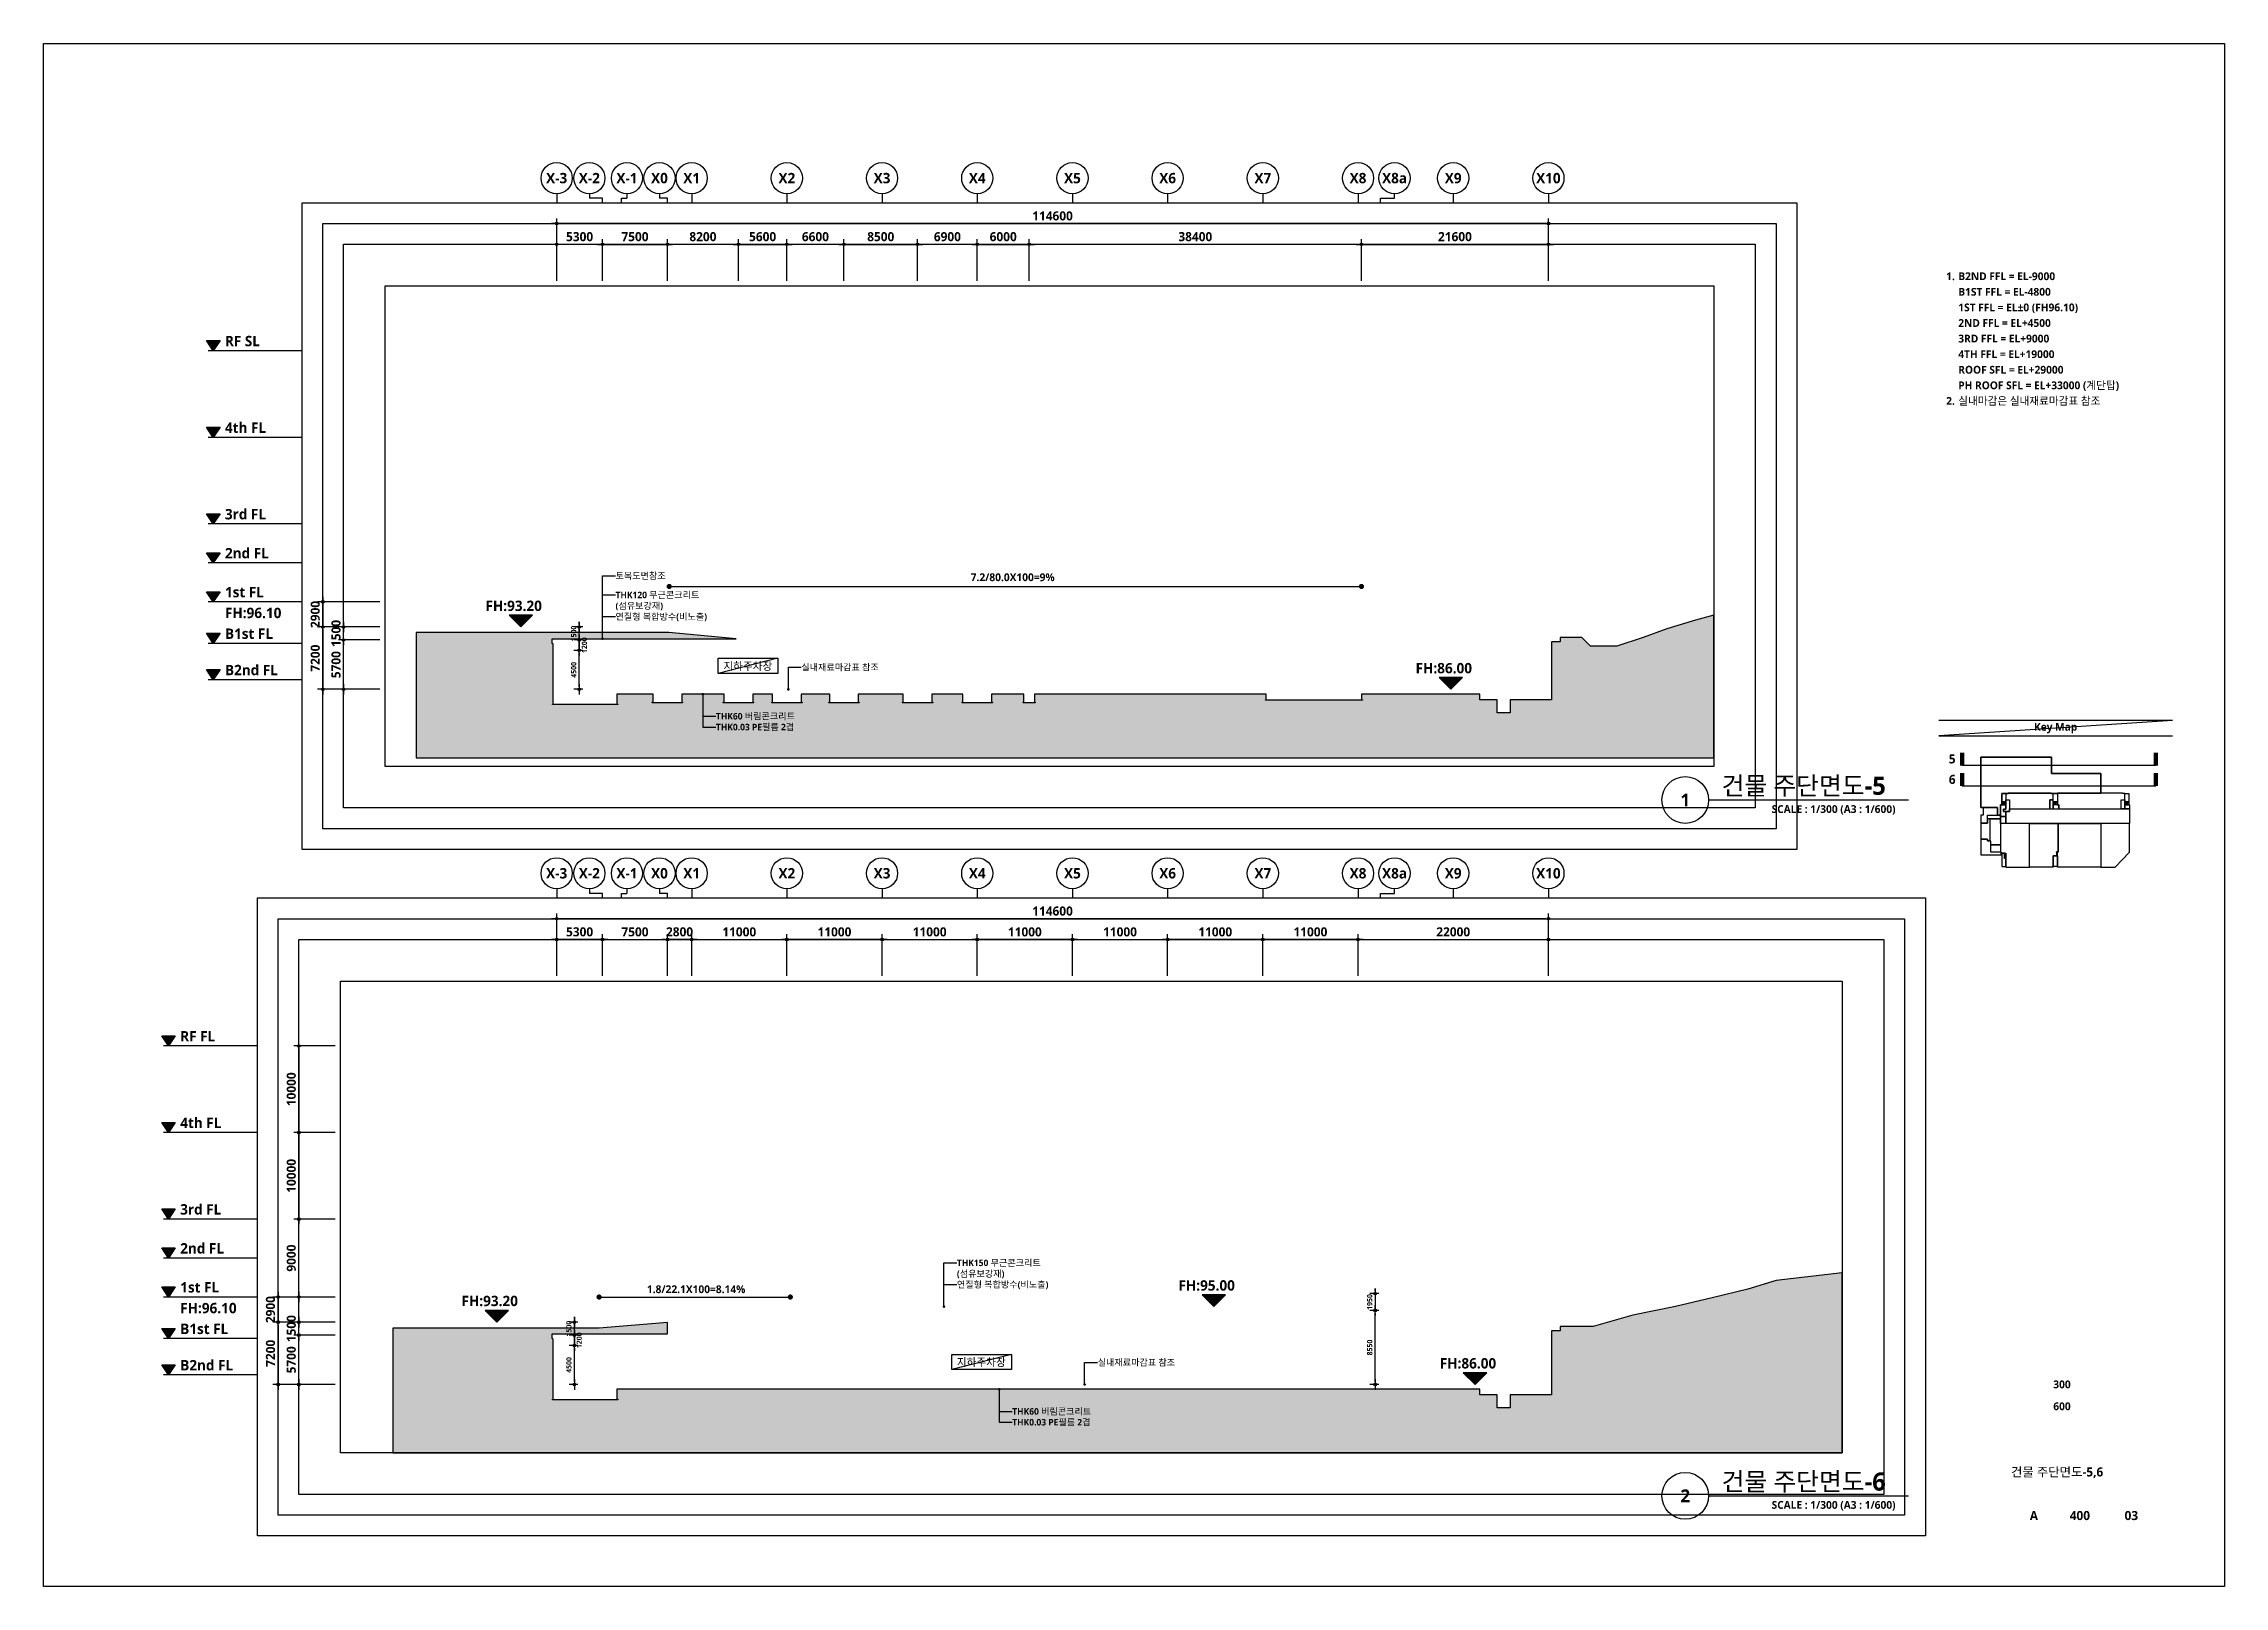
# Model space of a CAD drawing. Header units: millimetres. Extents: x 0 to 190005487, y 0 to 455456909.
# Drawn here: x 0 to 252000, y 0 to 178200 of the extents above; entities outside this region: 2.
import ezdxf
from ezdxf.enums import TextEntityAlignment as Align

# ---------------------------------------------------------------- set-up
doc = ezdxf.new("R2010")
doc.units = ezdxf.units.MM
doc.header["$LTSCALE"] = 400
doc.header["$MEASUREMENT"] = 0
doc.header["$PDSIZE"] = -10
doc.layers.get('0').update_dxf_attribs({"linetype": 'CONTINUOUS'})
doc.layers.get('Defpoints').update_dxf_attribs({"color": 153, "linetype": 'CONTINUOUS'})
for name, color, linetype in [('A-ANNO-GRA1', 7, 'CONTINUOUS'), ('A-ANNO-KEY', 7, 'CONTINUOUS'), ('A-ANNO-NOTE', 7, 'CONTINUOUS'), ('A-ANNO-TEXT1', 7, 'CONTINUOUS'), ('A-ANNO-TEXT2', 3, 'CONTINUOUS'), ('A-ANNO-TITL', 7, 'CONTINUOUS'), ('A-ST-AXIS-BUB', 7, 'CONTINUOUS'), ('A-ST-AXIS-DIM', 7, 'CONTINUOUS'), ('AA-XXXX-TXT1', 2, 'CONTINUOUS'), ('AA-XXXX-TXT2', 3, 'CONTINUOUS'), ('elev', 8, 'CONTINUOUS'), ('X-SEC-종$0$A-ST-AXIS-BUB', 7, 'CONTINUOUS'), ('전면공지', 98, 'CONTINUOUS'), ('지적', 7, 'CONTINUOUS')]:
    doc.layers.add(name, color=color, linetype=linetype)
doc.layers.add('Defpoint', color=161, linetype='CONTINUOUS', plot=False)
doc.styles.add('SH_대대리576', font='NanumGothicBold.ttf')
doc.dimstyles.new('SHP 100', dxfattribs={"dimscale": 300, "dimtxt": 2, "dimasz": 1, "dimexe": 2, "dimexo": 2, "dimgap": 1, "dimtad": 1, "dimdec": 0, "dimzin": 0, "dimdsep": 46, "dimtxsty": 'SH_대대리576', "dimblk": 'DIMDOT', "dimcen": 0.09, "dimclrt": 3, "dimadec": 0, "dimazin": 1, "dimtfac": 1, "dimtdec": 0, "dimtix": 1, "dimtmove": 2, "dimatfit": 0, "dimldrblk": 'DIMDOT', "dimfxl": 1, "dimtfillclr": 3, "dimtolj": 1, "dimtzin": 0, "dimarcsym": 0})
doc.dimstyles.new('SHP 600', dxfattribs={"dimscale": 300, "dimtxt": 3.5, "dimasz": 1, "dimexe": 2, "dimexo": 2, "dimgap": 1, "dimtad": 1, "dimdec": 0, "dimzin": 0, "dimdsep": 46, "dimtxsty": 'SH_대대리576', "dimblk": 'DIMDOT', "dimcen": 0.09, "dimclrd": 256, "dimclre": 256, "dimclrt": 3, "dimadec": 0, "dimazin": 1, "dimtfac": 1, "dimtdec": 0, "dimtix": 1, "dimtmove": 2, "dimatfit": 0, "dimldrblk": 'DIMDOT', "dimfxl": 1, "dimtfillclr": 3, "dimtolj": 1, "dimtzin": 0, "dimlwd": -1, "dimlwe": -1, "dimarcsym": 0})

msp = doc.modelspace()

# ---------------------------------------------------------------- texts
at = {"layer": 'A-ANNO-NOTE', "style": 'SH_대대리576'}
for s, height, p in [('Key Map', 900, (232500, 99130.5)), ('5', 1050, (220548.5, 95572.6)), ('6', 1050, (220548.5, 93209.8))]:
    msp.add_text(s, height=height, dxfattribs=at).set_placement(p, align=Align.MIDDLE)
at = {"layer": 'A-ANNO-TEXT1', "style": 'SH_대대리576'}
for s, p in [('X-3', (59287.3, 162667.4)), ('X-2', (63064.4, 162667.4, 103000)), ('X-1', (67410.2, 162667.4, 103000)), ('X0', (71164.4, 162667.4, 103000)), ('X1', (74887.3, 162667.4)), ('X2', (85887.3, 162667.4)), ('X3', (96887.3, 162667.4)), ('X4', (107887.3, 162667.4)), ('X5', (118887.3, 162667.4)), ('X6', (129887.3, 162667.4)), ('X7', (140887.3, 162667.4)), ('X8', (151887.3, 162667.4)), ('X8a', (156110.2, 162667.4)), ('X9', (162887.3, 162667.4)), ('X10', (173887.3, 162667.4)), ('X-3', (59287.3, 82369.3)), ('X-2', (63064.4, 82369.3, 103000)), ('X-1', (67410.2, 82369.3, 103000)), ('X0', (71164.4, 82369.3, 103000)), ('X1', (74887.3, 82369.3)), ('X2', (85887.3, 82369.3)), ('X3', (96887.3, 82369.3)), ('X4', (107887.3, 82369.3)), ('X5', (118887.3, 82369.3)), ('X6', (129887.3, 82369.3)), ('X7', (140887.3, 82369.3)), ('X8', (151887.3, 82369.3)), ('X8a', (156110.2, 82369.3)), ('X9', (162887.3, 82369.3)), ('X10', (173887.3, 82369.3))]:
    msp.add_text(s, height=1200, dxfattribs=at).set_placement(p, align=Align.MIDDLE_CENTER)
for s, p in [('RF SL', (20955.2, 143243.3)), ('4th FL', (20955.2, 133243.3)), ('3rd FL', (20955.2, 123243.3)), ('2nd FL', (20955.2, 118743.3)), ('1st FL', (20955.2, 114243.3)), ('FH:96.10', (20955.2, 111843.3)), ('B1st FL', (20955.2, 109443.3)), ('B2nd FL', (20955.2, 105243.3)), ('RF FL', (15785.2, 62945.2)), ('4th FL', (15785.2, 52945.2)), ('3rd FL', (15785.2, 42945.2)), ('2nd FL', (15785.2, 38445.2)), ('1st FL', (15785.2, 33945.2)), ('FH:96.10', (15785.2, 31545.2)), ('B1st FL', (15785.2, 29145.2)), ('B2nd FL', (15785.2, 24945.2))]:
    msp.add_text(s, height=1200, dxfattribs=at).set_placement(p)
for s, p in [('토목도면참조', (66087.3, 116734.1)), ('THK120 무근콘크리트', (66087.3, 114517.4)), ('(섬유보강재)', (66087.3, 113267.4)), ('연질형 복합방수(비노출)', (66087.3, 112017.4)), ('실내재료마감표 참조', (87556.4, 106167.4)), ('THK60 버림콘크리트', (77687.3, 100507.4)), ('THK0.03 PE필름 2겹', (77687.3, 99257.4)), ('THK150 무근콘크리트', (105536.4, 37369.3)), ('(섬유보강재)', (105536.4, 36119.3)), ('연질형 복합방수(비노출)', (105536.4, 34869.3)), ('실내재료마감표 참조', (121797.1, 25869.3)), ('THK60 버림콘크리트', (111928.1, 20209.3)), ('THK0.03 PE필름 2겹', (111928.1, 18959.3))]:
    msp.add_text(s, height=750, dxfattribs=at).set_placement(p, align=Align.MIDDLE_LEFT)
at = {"layer": 'A-ANNO-TEXT2', "style": 'SH_대대리576'}
for s, p in [('7.2/80.0X100=9%%%', (111975.6, 116562.7)), ('지하주차장', (81377, 106317.4)), ('1.8/22.1X100=8.14%%%', (75396, 34320.6)), ('지하주차장', (108358.3, 25910))]:
    msp.add_text(s, height=900, dxfattribs=at).set_placement(p, align=Align.MIDDLE)
at = {"layer": 'A-ANNO-TITL', "style": 'SH_대대리576'}
for s, height, p in [('300', 900, (233235.5, 23333.4)), ('600', 900, (233235.5, 20800.2)), ('건물 주단면도-5,6', 1050, (232670.3, 13191.8)), ('A', 1050, (229987.6, 8181.3)), ('400', 1050, (235300.8, 8181.3)), ('03', 1050, (241247.3, 8181.3))]:
    msp.add_text(s, height=height, dxfattribs=at).set_placement(p, align=Align.MIDDLE)
at = {"layer": 'AA-XXXX-TXT2', "style": 'SH_대대리576'}
for s, p in [('FH:93.20', (51060.5, 112662.6)), ('FH:86.00', (158541.3, 105462.6)), ('FH:95.00', (131137.8, 34164.5)), ('FH:93.20', (48292.4, 32371.4)), ('FH:86.00', (161331.9, 25164.5))]:
    msp.add_text(s, height=1200, dxfattribs=at).set_placement(p)

# ---------------------------------------------------------------- blocks, each defined once
blk = doc.blocks.new('G$C28DF506D')
blk.add_lwpolyline([(0, 3255), (0, 1425), (2340, 1425), (2340, 1725), (2265, 1725), (2265, 1740), (1155, 1740), (1155, 3030), (1095, 3030), (1095, 3060), (765, 3060), (765, 3255)], close=True)
at = {"layer": 'A-ANNO-KEY'}
for p, q in [((2902, 7538), (2423, 7223)), ((2423, 7538), (2902, 7223)), ((8377, 7538), (8857, 7223)), ((8857, 7538), (8377, 7223)), ((16627, 7223), (17108, 7538)), ((16627, 7538), (17108, 7223)), ((2760, 1012), (2902, 1642)), ((2760, 1642), (2902, 1012)), ((8745, 1327), (8884, 1770)), ((8884, 1327), (8745, 1770))]:
    blk.add_line(p, q, dxfattribs=at)
for points in [[(13890, 10845), (8190, 10845), (8190, 12720), (7290, 12720), (0, 12720), (0, 6900), (195, 6900), (270, 6900), (1950, 6900), (1950, 6015), (2265, 6015), (2265, 7223), (2423, 7223), (2423, 7538), (2423, 8505), (2902, 8505), (3165, 8505), (3165, 8550), (8115, 8550), (8115, 8505), (8377, 8505), (8865, 8505), (8865, 8550), (13890, 8550)], [(8190, 12720), (7290, 12720), (0, 12720), (0, 6900), (195, 6900), (270, 6900), (1950, 6900), (1950, 6015), (2265, 6015), (2265, 7223), (2423, 7223), (2423, 8505), (3165, 8505), (3165, 8550), (8115, 8550), (8115, 8505), (8865, 8505), (8865, 8550), (13890, 8550), (13890, 10845), (8190, 10845)], [(2423, 8505), (2902, 8505), (2902, 7538), (2423, 7538)], [(2635, 6434), (2635, 6722), (2902, 6722), (2902, 7788), (3300, 7788), (3300, 6750), (3300, 6750), (3300, 6434), (2902, 6434), (2902, 6434)], [(2902, 8505), (2902, 7788), (3300, 7788), (3300, 6750), (7980, 6750), (7980, 7788), (8377, 7788), (8377, 8505), (8115, 8505), (8115, 8550), (3165, 8550), (3165, 8505)], [(7980, 6754), (8377, 6754), (8377, 7788), (7980, 7788)], [(8377, 8505), (8857, 8505), (8857, 7538), (8377, 7538)], [(8865, 8550), (8865, 8505), (8857, 8505), (8857, 7204), (9015, 7204), (9015, 6750), (16230, 6750), (16230, 7788), (16627, 7788), (16627, 8505), (16365, 8505), (16365, 8550)], [(16627, 6754), (16230, 6754), (16230, 7788), (16627, 7788)], [(16627, 8505), (17108, 8505), (17108, 7538), (16627, 7538)], [(0, 6015), (0, 5100), (765, 5100), (765, 6015), (1950, 6015), (1950, 6900), (270, 6900), (270, 6015)], [(0, 5100), (0, 3255), (765, 3255), (765, 3060), (1095, 3060), (1095, 5580), (765, 5580), (765, 5100), (0, 5100)], [(765, 6015), (2265, 6015), (2265, 5580), (765, 5580)], [(1155, 2580), (1155, 3030), (1095, 3030), (1095, 5580), (2265, 5580), (2265, 2580)], [(2265, 7223), (2902, 7223), (2902, 6722), (2635, 6722), (2635, 6434), (2902, 6434), (2902, 5864), (2265, 5864)], [(2265, 5864), (2902, 5864), (2902, 5070), (2265, 5070)], [(2265, 1740), (2265, 1725), (2340, 1725), (2340, 1642), (2902, 1642), (2902, 0), (5640, 0), (5640, 5070), (2265, 5070)], [(2265, 1740), (2265, 1725), (2340, 1725), (2340, 1642), (2902, 1642), (2902, 0), (5640, 0), (5640, 5070), (2265, 5070)], [(2902, 7223), (2423, 7223), (2423, 7538), (2902, 7538)], [(2902, 5070), (2902, 6434), (3300, 6434), (3300, 6750), (7980, 6750), (7980, 6754), (9015, 6754), (9015, 6750), (16230, 6750), (16230, 6754), (17190, 6754), (17190, 5070)], [(8745, 1770), (8745, 1327), (8377, 1327), (8377, 0), (5640, 0), (5640, 5070), (8940, 5070), (8940, 1770), (8745, 1770)], [(8377, 7538), (8857, 7538), (8857, 7223), (8377, 7223)], [(8377, 7223), (8377, 6754), (9015, 6754), (9015, 7204), (8857, 7204), (8857, 7223)], [(8940, 1725), (8940, 5070), (13890, 5070), (13890, 0), (8857, 0), (8857, 1327), (8884, 1327), (8884, 1725), (8940, 1725)], [(13890, 5070), (13890, 0), (15540, 0), (17190, 1725), (17190, 5070)], [(16627, 7538), (17108, 7538), (17108, 7223), (16627, 7223)], [(16627, 7223), (17190, 7223), (17190, 6754), (16627, 6754)], [(1155, 2580), (2265, 2580), (2265, 1740), (1155, 1740), (1155, 2580)], [(2760, 1642), (2423, 1642), (2423, 82), (2902, 82), (2902, 1012), (2760, 1012)], [(8857, 82), (8377, 82), (8377, 1327), (8857, 1327)], [(8745, 1327), (8884, 1327), (8884, 1725), (8940, 1725), (8940, 1770), (8745, 1770)]]:
    blk.add_lwpolyline(points, close=True, dxfattribs=at)
blk.add_lwpolyline([(8865, 8505), (8115, 8505), (8115, 8550), (3165, 8550), (3165, 8505), (2423, 8505), (2423, 7223), (2265, 7223), (2265, 6015), (1950, 6015), (1950, 6900), (270, 6900), (270, 6900), (195, 6900), (0, 6900), (0, 12720), (7290, 12720), (7290, 12720), (8190, 12720), (8190, 10845), (8190, 10845), (8190, 10845), (13890, 10845), (13890, 8550), (8865, 8550)], dxfattribs=at)
blk = doc.blocks.new('DIMDOT')
at = {"color": 0}
blk.add_line((-2, 0), (2, 0), dxfattribs=at)
for radius in [0.5, 0.25]:
    blk.add_circle((0, 0), radius, dxfattribs=at)
blk = doc.blocks.new('*D1411')
at = {"layer": 'A-ST-AXIS-DIM'}
for p, q in [((59287, 150817), (59287, 158017)), ((173587, 157417), (59587, 157417)), ((173887, 150817), (173887, 158017))]:
    blk.add_line(p, q, dxfattribs=at)
at = {"layer": 'Defpoints', "color": 0}
for p in [(59287, 157417), (59287, 150217), (173887, 150217)]:
    blk.add_point(p, dxfattribs=at)
at = {"layer": 'A-ST-AXIS-DIM', "linetype": 'ByBlock', "xscale": 300, "yscale": 300, "zscale": 300, "rotation": 180}
blk.add_blockref('DIMDOT', (59287, 157417), dxfattribs=at)
at = {"layer": 'A-ST-AXIS-DIM', "linetype": 'ByBlock', "xscale": 300, "yscale": 300, "zscale": 300}
blk.add_blockref('DIMDOT', (173887, 157417), dxfattribs=at)
at = {"layer": 'A-ST-AXIS-DIM', "color": 3, "insert": (116587, 158297), "char_height": 1050, "attachment_point": 5, "style": 'SH_대대리576'}
blk.add_mtext('\\A1;114600', dxfattribs=at)
blk = doc.blocks.new('*D1412')
at = {"layer": 'A-ST-AXIS-DIM'}
for p, q in [((59287, 150817), (59287, 155617)), ((64287, 155017), (59587, 155017)), ((64587, 150817), (64587, 155617))]:
    blk.add_line(p, q, dxfattribs=at)
at = {"layer": 'Defpoints', "color": 0}
for p in [(59287, 155017), (59287, 150217), (64587, 150217)]:
    blk.add_point(p, dxfattribs=at)
at = {"layer": 'A-ST-AXIS-DIM', "linetype": 'ByBlock', "xscale": 300, "yscale": 300, "zscale": 300, "rotation": 180}
blk.add_blockref('DIMDOT', (59287, 155017), dxfattribs=at)
at = {"layer": 'A-ST-AXIS-DIM', "linetype": 'ByBlock', "xscale": 300, "yscale": 300, "zscale": 300}
blk.add_blockref('DIMDOT', (64587, 155017), dxfattribs=at)
at = {"layer": 'A-ST-AXIS-DIM', "color": 3, "insert": (61937, 155897), "char_height": 1050, "attachment_point": 5, "style": 'SH_대대리576'}
blk.add_mtext('\\A1;5300', dxfattribs=at)
blk = doc.blocks.new('X-SEC-종$0$A-ST-AXIS-BUB-1')
at = {"layer": 'A-ST-AXIS-BUB'}
blk.add_line((0, 350), (0, 0), dxfattribs=at)
blk.add_circle((0, 950), 600, dxfattribs=at)
blk = doc.blocks.new('*D1413')
at = {"layer": 'A-ST-AXIS-DIM'}
for p, q in [((80287, 150817), (80287, 155617)), ((80587, 155017), (85587, 155017)), ((85887, 150817), (85887, 155617))]:
    blk.add_line(p, q, dxfattribs=at)
at = {"layer": 'Defpoints', "color": 0}
for p in [(85887, 155017), (80287, 150217), (85887, 150217)]:
    blk.add_point(p, dxfattribs=at)
at = {"layer": 'A-ST-AXIS-DIM', "linetype": 'ByBlock', "xscale": 300, "yscale": 300, "zscale": 300, "rotation": 180}
blk.add_blockref('DIMDOT', (80287, 155017), dxfattribs=at)
at = {"layer": 'A-ST-AXIS-DIM', "linetype": 'ByBlock', "xscale": 300, "yscale": 300, "zscale": 300}
blk.add_blockref('DIMDOT', (85887, 155017), dxfattribs=at)
at = {"layer": 'A-ST-AXIS-DIM', "color": 3, "insert": (83087, 155897), "char_height": 1050, "attachment_point": 5, "style": 'SH_대대리576'}
blk.add_mtext('\\A1;5600', dxfattribs=at)
blk = doc.blocks.new('*D1471')
at = {"layer": 'A-ST-AXIS-DIM'}
for p, q in [((34668, 111117), (34668, 111417)), ((38868, 110817), (34068, 110817)), ((38868, 109317), (34068, 109317)), ((34668, 109317), (34668, 110817)), ((34668, 109017), (34668, 108717))]:
    blk.add_line(p, q, dxfattribs=at)
at = {"layer": 'Defpoints', "color": 0}
for p in [(34668, 110817), (39468, 110817), (39468, 109317)]:
    blk.add_point(p, dxfattribs=at)
at = {"layer": 'A-ST-AXIS-DIM', "linetype": 'ByBlock', "xscale": 300, "yscale": 300, "zscale": 300}
for p, rotation in [((34668, 110817), 270), ((34668, 109317), 90)]:
    blk.add_blockref('DIMDOT', p, dxfattribs=dict(at, rotation=rotation))
at = {"layer": 'A-ST-AXIS-DIM', "color": 3, "insert": (33791, 110067), "char_height": 1050, "attachment_point": 5, "rotation": 90, "style": 'SH_대대리576'}
blk.add_mtext('\\A1;1500', dxfattribs=at)
blk = doc.blocks.new('*D1486')
at = {"layer": 'A-ST-AXIS-DIM'}
for p, q in [((38868, 113717), (31668, 113717)), ((32268, 114017), (32268, 114317)), ((32268, 113717), (32268, 110817)), ((38868, 110817), (31668, 110817)), ((32268, 110517), (32268, 110217))]:
    blk.add_line(p, q, dxfattribs=at)
at = {"layer": 'Defpoints', "color": 0}
for p in [(39468, 113717), (32268, 110817), (39468, 110817)]:
    blk.add_point(p, dxfattribs=at)
at = {"layer": 'A-ST-AXIS-DIM', "linetype": 'ByBlock', "xscale": 300, "yscale": 300, "zscale": 300}
for p, rotation in [((32268, 113717), 270), ((32268, 110817), 90)]:
    blk.add_blockref('DIMDOT', p, dxfattribs=dict(at, rotation=rotation))
at = {"layer": 'A-ST-AXIS-DIM', "color": 3, "insert": (31388, 112267), "char_height": 1050, "attachment_point": 5, "rotation": 90, "style": 'SH_대대리576'}
blk.add_mtext('\\A1;2900', dxfattribs=at)
blk = doc.blocks.new('Level - GL_Architecture-538196-단면도-1')
at = {"layer": 'A-ST-AXIS-DIM'}
blk.add_hatch(color=256, dxfattribs=at).paths.add_polyline_path([(-50936, 1188), (-50144, 0), (-49352, 1188)], flags=0)
for p, q in [((-50936, 1188), (-49352, 1188)), ((-50144, 0), (-50936, 1188)), ((-49352, 1188), (-50144, 0)), ((-39756, 0), (-50744, 0))]:
    blk.add_line(p, q, dxfattribs=at)
blk = doc.blocks.new('*D1567')
at = {"layer": 'A-ST-AXIS-DIM'}
for p, q in [((38868, 110817), (31668, 110817)), ((32268, 110517), (32268, 103917)), ((38868, 103617), (31668, 103617))]:
    blk.add_line(p, q, dxfattribs=at)
at = {"layer": 'Defpoints', "color": 0}
for p in [(39468, 110817), (32268, 103617), (39468, 103617)]:
    blk.add_point(p, dxfattribs=at)
at = {"layer": 'A-ST-AXIS-DIM', "linetype": 'ByBlock', "xscale": 300, "yscale": 300, "zscale": 300}
for p, rotation in [((32268, 110817), 90), ((32268, 103617), 270)]:
    blk.add_blockref('DIMDOT', p, dxfattribs=dict(at, rotation=rotation))
at = {"layer": 'A-ST-AXIS-DIM', "color": 3, "insert": (31391, 107217), "char_height": 1050, "attachment_point": 5, "rotation": 90, "style": 'SH_대대리576'}
blk.add_mtext('\\A1;7200', dxfattribs=at)
blk = doc.blocks.new('*D1588')
at = {"layer": 'A-ST-AXIS-DIM'}
for p, q in [((33703, 62419), (28898, 62419)), ((29498, 62119), (29498, 52719)), ((33703, 52419), (28898, 52419))]:
    blk.add_line(p, q, dxfattribs=at)
at = {"layer": 'Defpoints', "color": 0}
for p in [(34303, 62419), (29498, 52419), (34303, 52419)]:
    blk.add_point(p, dxfattribs=at)
at = {"layer": 'A-ST-AXIS-DIM', "linetype": 'ByBlock', "xscale": 300, "yscale": 300, "zscale": 300}
for p, rotation in [((29498, 62419), 90), ((29498, 52419), 270)]:
    blk.add_blockref('DIMDOT', p, dxfattribs=dict(at, rotation=rotation))
at = {"layer": 'A-ST-AXIS-DIM', "color": 3, "insert": (28622, 57419), "char_height": 1050, "attachment_point": 5, "rotation": 90, "style": 'SH_대대리576'}
blk.add_mtext('\\A1;10000', dxfattribs=at)
blk = doc.blocks.new('*D1589')
at = {"layer": 'A-ST-AXIS-DIM'}
for p, q in [((33703, 52419), (28898, 52419)), ((29498, 52119), (29498, 42719)), ((33703, 42419), (28898, 42419))]:
    blk.add_line(p, q, dxfattribs=at)
at = {"layer": 'Defpoints', "color": 0}
for p in [(34303, 52419), (29498, 42419), (34303, 42419)]:
    blk.add_point(p, dxfattribs=at)
at = {"layer": 'A-ST-AXIS-DIM', "linetype": 'ByBlock', "xscale": 300, "yscale": 300, "zscale": 300}
for p, rotation in [((29498, 52419), 90), ((29498, 42419), 270)]:
    blk.add_blockref('DIMDOT', p, dxfattribs=dict(at, rotation=rotation))
at = {"layer": 'A-ST-AXIS-DIM', "color": 3, "insert": (28622, 47419), "char_height": 1050, "attachment_point": 5, "rotation": 90, "style": 'SH_대대리576'}
blk.add_mtext('\\A1;10000', dxfattribs=at)
blk = doc.blocks.new('*D1590')
at = {"layer": 'A-ST-AXIS-DIM'}
for p, q in [((33703, 42419), (28898, 42419)), ((29498, 33719), (29498, 42119)), ((33703, 33419), (28898, 33419))]:
    blk.add_line(p, q, dxfattribs=at)
at = {"layer": 'Defpoints', "color": 0}
for p in [(29498, 42419), (34303, 42419), (34303, 33419)]:
    blk.add_point(p, dxfattribs=at)
at = {"layer": 'A-ST-AXIS-DIM', "linetype": 'ByBlock', "xscale": 300, "yscale": 300, "zscale": 300}
for p, rotation in [((29498, 42419), 90), ((29498, 33419), 270)]:
    blk.add_blockref('DIMDOT', p, dxfattribs=dict(at, rotation=rotation))
at = {"layer": 'A-ST-AXIS-DIM', "color": 3, "insert": (28618, 37919), "char_height": 1050, "attachment_point": 5, "rotation": 90, "style": 'SH_대대리576'}
blk.add_mtext('\\A1;9000', dxfattribs=at)
blk = doc.blocks.new('*D1594')
at = {"layer": 'A-ST-AXIS-DIM'}
for p, q in [((33703, 33419), (26498, 33419)), ((27098, 33719), (27098, 34019)), ((27098, 33419), (27098, 30519)), ((33703, 30519), (26498, 30519)), ((27098, 30219), (27098, 29919))]:
    blk.add_line(p, q, dxfattribs=at)
at = {"layer": 'Defpoints', "color": 0}
for p in [(34303, 33419), (27098, 30519), (34303, 30519)]:
    blk.add_point(p, dxfattribs=at)
at = {"layer": 'A-ST-AXIS-DIM', "linetype": 'ByBlock', "xscale": 300, "yscale": 300, "zscale": 300}
for p, rotation in [((27098, 33419), 270), ((27098, 30519), 90)]:
    blk.add_blockref('DIMDOT', p, dxfattribs=dict(at, rotation=rotation))
at = {"layer": 'A-ST-AXIS-DIM', "color": 3, "insert": (26218, 31969), "char_height": 1050, "attachment_point": 5, "rotation": 90, "style": 'SH_대대리576'}
blk.add_mtext('\\A1;2900', dxfattribs=at)
blk = doc.blocks.new('*D1595')
at = {"layer": 'A-ST-AXIS-DIM'}
for p, q in [((33703, 30519), (26498, 30519)), ((27098, 30219), (27098, 23619)), ((33703, 23319), (26498, 23319))]:
    blk.add_line(p, q, dxfattribs=at)
at = {"layer": 'Defpoints', "color": 0}
for p in [(34303, 30519), (27098, 23319), (34303, 23319)]:
    blk.add_point(p, dxfattribs=at)
at = {"layer": 'A-ST-AXIS-DIM', "linetype": 'ByBlock', "xscale": 300, "yscale": 300, "zscale": 300}
for p, rotation in [((27098, 30519), 90), ((27098, 23319), 270)]:
    blk.add_blockref('DIMDOT', p, dxfattribs=dict(at, rotation=rotation))
at = {"layer": 'A-ST-AXIS-DIM', "color": 3, "insert": (26221, 26919), "char_height": 1050, "attachment_point": 5, "rotation": 90, "style": 'SH_대대리576'}
blk.add_mtext('\\A1;7200', dxfattribs=at)
blk = doc.blocks.new('*U1200')
at = {"layer": 'A-ANNO-TITL'}
blk.add_line((0, 0), (3850, 0), dxfattribs=at)
blk.add_circle((-450, 0), 450, dxfattribs=at)
at = {"layer": 'AA-XXXX-TXT1', "style": 'SH_대대리576'}
blk.add_attdef('DWG.TITLE', (250, 100), '', height=350, dxfattribs=at)
at = {"layer": 'AA-XXXX-TXT1', "color": 7, "style": 'SH_대대리576'}
blk.add_attdef('NO1', text='', height=300, dxfattribs=at).set_placement((-450, 0), align=Align.MIDDLE)
at = {"layer": 'AA-XXXX-TXT1', "style": 'SH_대대리576'}
blk.add_attdef('SCALE', text='', height=150, dxfattribs=at).set_placement((3600, -100), align=Align.TOP_RIGHT)
blk = doc.blocks.new('G$C3CD03619')
at = {"layer": 'A-ANNO-TITL', "style": 'SH_대대리576'}
for s, p in [('1.', (547, 25992)), ('2.', (547, 11592))]:
    blk.add_text(s, height=900, dxfattribs=at).set_placement(p, align=Align.MIDDLE_CENTER)
for s, p in [('B2ND FFL = EL-9000', (1447, 25992)), ('1ST FFL = EL%%p0 (FH96.10)', (1447, 22392)), ('B1ST FFL = EL-4800', (1447, 24192)), ('2ND FFL = EL+4500', (1447, 20592)), ('3RD FFL = EL+9000', (1447, 18792)), ('4TH FFL = EL+19000', (1447, 16992)), ('ROOF SFL = EL+29000', (1447, 15192)), ('PH ROOF SFL = EL+33000 (계단탑)', (1447, 13392)), ('실내마감은 실내재료마감표 참조', (1447, 11592))]:
    blk.add_text(s, height=900, dxfattribs=at).set_placement(p, align=Align.MIDDLE_LEFT)
blk = doc.blocks.new('*D6023')
at = {"layer": 'A-ST-AXIS-DIM'}
for p, q in [((64587, 150817), (64587, 155617)), ((64887, 155017), (71787, 155017)), ((72087, 150817), (72087, 155617))]:
    blk.add_line(p, q, dxfattribs=at)
at = {"layer": 'Defpoints', "color": 0}
for p in [(72087, 155017), (64587, 150217), (72087, 150217)]:
    blk.add_point(p, dxfattribs=at)
at = {"layer": 'A-ST-AXIS-DIM', "linetype": 'ByBlock', "xscale": 300, "yscale": 300, "zscale": 300, "rotation": 180}
blk.add_blockref('DIMDOT', (64587, 155017), dxfattribs=at)
at = {"layer": 'A-ST-AXIS-DIM', "linetype": 'ByBlock', "xscale": 300, "yscale": 300, "zscale": 300}
blk.add_blockref('DIMDOT', (72087, 155017), dxfattribs=at)
at = {"layer": 'A-ST-AXIS-DIM', "color": 3, "insert": (68337, 155895), "char_height": 1050, "attachment_point": 5, "style": 'SH_대대리576'}
blk.add_mtext('\\A1;7500', dxfattribs=at)
blk = doc.blocks.new('*D6024')
at = {"layer": 'A-ST-AXIS-DIM'}
for p, q in [((72087, 150817), (72087, 155617)), ((79987, 155017), (72387, 155017)), ((80287, 150817), (80287, 155617))]:
    blk.add_line(p, q, dxfattribs=at)
at = {"layer": 'Defpoints', "color": 0}
for p in [(72087, 155017), (72087, 150217), (80287, 150217)]:
    blk.add_point(p, dxfattribs=at)
at = {"layer": 'A-ST-AXIS-DIM', "linetype": 'ByBlock', "xscale": 300, "yscale": 300, "zscale": 300, "rotation": 180}
blk.add_blockref('DIMDOT', (72087, 155017), dxfattribs=at)
at = {"layer": 'A-ST-AXIS-DIM', "linetype": 'ByBlock', "xscale": 300, "yscale": 300, "zscale": 300}
blk.add_blockref('DIMDOT', (80287, 155017), dxfattribs=at)
at = {"layer": 'A-ST-AXIS-DIM', "color": 3, "insert": (76187, 155897), "char_height": 1050, "attachment_point": 5, "style": 'SH_대대리576'}
blk.add_mtext('\\A1;8200', dxfattribs=at)
blk = doc.blocks.new('*D6025')
at = {"layer": 'A-ST-AXIS-DIM'}
for p, q in [((85887, 150817), (85887, 155617)), ((92187, 155017), (86187, 155017)), ((92487, 150817), (92487, 155617))]:
    blk.add_line(p, q, dxfattribs=at)
at = {"layer": 'Defpoints', "color": 0}
for p in [(85887, 155017), (85887, 150217), (92487, 150217)]:
    blk.add_point(p, dxfattribs=at)
at = {"layer": 'A-ST-AXIS-DIM', "linetype": 'ByBlock', "xscale": 300, "yscale": 300, "zscale": 300, "rotation": 180}
blk.add_blockref('DIMDOT', (85887, 155017), dxfattribs=at)
at = {"layer": 'A-ST-AXIS-DIM', "linetype": 'ByBlock', "xscale": 300, "yscale": 300, "zscale": 300}
blk.add_blockref('DIMDOT', (92487, 155017), dxfattribs=at)
at = {"layer": 'A-ST-AXIS-DIM', "color": 3, "insert": (89187, 155897), "char_height": 1050, "attachment_point": 5, "style": 'SH_대대리576'}
blk.add_mtext('\\A1;6600', dxfattribs=at)
blk = doc.blocks.new('*D6026')
at = {"layer": 'A-ST-AXIS-DIM'}
for p, q in [((92487, 150817), (92487, 155617)), ((92787, 155017), (100687, 155017)), ((100987, 150817), (100987, 155617))]:
    blk.add_line(p, q, dxfattribs=at)
at = {"layer": 'Defpoints', "color": 0}
for p in [(100987, 155017), (92487, 150217), (100987, 150217)]:
    blk.add_point(p, dxfattribs=at)
at = {"layer": 'A-ST-AXIS-DIM', "linetype": 'ByBlock', "xscale": 300, "yscale": 300, "zscale": 300, "rotation": 180}
blk.add_blockref('DIMDOT', (92487, 155017), dxfattribs=at)
at = {"layer": 'A-ST-AXIS-DIM', "linetype": 'ByBlock', "xscale": 300, "yscale": 300, "zscale": 300}
blk.add_blockref('DIMDOT', (100987, 155017), dxfattribs=at)
at = {"layer": 'A-ST-AXIS-DIM', "color": 3, "insert": (96737, 155897), "char_height": 1050, "attachment_point": 5, "style": 'SH_대대리576'}
blk.add_mtext('\\A1;8500', dxfattribs=at)
blk = doc.blocks.new('*D6027')
at = {"layer": 'A-ST-AXIS-DIM'}
for p, q in [((100987, 150817), (100987, 155617)), ((107587, 155017), (101287, 155017)), ((107887, 150817), (107887, 155617))]:
    blk.add_line(p, q, dxfattribs=at)
at = {"layer": 'Defpoints', "color": 0}
for p in [(100987, 155017), (100987, 150217), (107887, 150217)]:
    blk.add_point(p, dxfattribs=at)
at = {"layer": 'A-ST-AXIS-DIM', "linetype": 'ByBlock', "xscale": 300, "yscale": 300, "zscale": 300, "rotation": 180}
blk.add_blockref('DIMDOT', (100987, 155017), dxfattribs=at)
at = {"layer": 'A-ST-AXIS-DIM', "linetype": 'ByBlock', "xscale": 300, "yscale": 300, "zscale": 300}
blk.add_blockref('DIMDOT', (107887, 155017), dxfattribs=at)
at = {"layer": 'A-ST-AXIS-DIM', "color": 3, "insert": (104437, 155897), "char_height": 1050, "attachment_point": 5, "style": 'SH_대대리576'}
blk.add_mtext('\\A1;6900', dxfattribs=at)
blk = doc.blocks.new('*D6028')
at = {"layer": 'A-ST-AXIS-DIM'}
for p, q in [((107887, 150817), (107887, 155617)), ((108187, 155017), (113587, 155017)), ((113887, 150817), (113887, 155617))]:
    blk.add_line(p, q, dxfattribs=at)
at = {"layer": 'Defpoints', "color": 0}
for p in [(113887, 155017), (107887, 150217), (113887, 150217)]:
    blk.add_point(p, dxfattribs=at)
at = {"layer": 'A-ST-AXIS-DIM', "linetype": 'ByBlock', "xscale": 300, "yscale": 300, "zscale": 300, "rotation": 180}
blk.add_blockref('DIMDOT', (107887, 155017), dxfattribs=at)
at = {"layer": 'A-ST-AXIS-DIM', "linetype": 'ByBlock', "xscale": 300, "yscale": 300, "zscale": 300}
blk.add_blockref('DIMDOT', (113887, 155017), dxfattribs=at)
at = {"layer": 'A-ST-AXIS-DIM', "color": 3, "insert": (110887, 155897), "char_height": 1050, "attachment_point": 5, "style": 'SH_대대리576'}
blk.add_mtext('\\A1;6000', dxfattribs=at)
blk = doc.blocks.new('*D6029')
at = {"layer": 'A-ST-AXIS-DIM'}
for p, q in [((113887, 150817), (113887, 155617)), ((151987, 155017), (114187, 155017)), ((152287, 150817), (152287, 155617))]:
    blk.add_line(p, q, dxfattribs=at)
at = {"layer": 'Defpoints', "color": 0}
for p in [(113887, 155017), (113887, 150217), (152287, 150217)]:
    blk.add_point(p, dxfattribs=at)
at = {"layer": 'A-ST-AXIS-DIM', "linetype": 'ByBlock', "xscale": 300, "yscale": 300, "zscale": 300, "rotation": 180}
blk.add_blockref('DIMDOT', (113887, 155017), dxfattribs=at)
at = {"layer": 'A-ST-AXIS-DIM', "linetype": 'ByBlock', "xscale": 300, "yscale": 300, "zscale": 300}
blk.add_blockref('DIMDOT', (152287, 155017), dxfattribs=at)
at = {"layer": 'A-ST-AXIS-DIM', "color": 3, "insert": (133087, 155897), "char_height": 1050, "attachment_point": 5, "style": 'SH_대대리576'}
blk.add_mtext('\\A1;38400', dxfattribs=at)
blk = doc.blocks.new('*D6030')
at = {"layer": 'A-ST-AXIS-DIM'}
for p, q in [((152287, 150817), (152287, 155617)), ((152587, 155017), (173587, 155017)), ((173887, 150817), (173887, 155617))]:
    blk.add_line(p, q, dxfattribs=at)
at = {"layer": 'Defpoints', "color": 0}
for p in [(173887, 155017), (152287, 150217), (173887, 150217)]:
    blk.add_point(p, dxfattribs=at)
at = {"layer": 'A-ST-AXIS-DIM', "linetype": 'ByBlock', "xscale": 300, "yscale": 300, "zscale": 300, "rotation": 180}
blk.add_blockref('DIMDOT', (152287, 155017), dxfattribs=at)
at = {"layer": 'A-ST-AXIS-DIM', "linetype": 'ByBlock', "xscale": 300, "yscale": 300, "zscale": 300}
blk.add_blockref('DIMDOT', (173887, 155017), dxfattribs=at)
at = {"layer": 'A-ST-AXIS-DIM', "color": 3, "insert": (163087, 155897), "char_height": 1050, "attachment_point": 5, "style": 'SH_대대리576'}
blk.add_mtext('\\A1;21600', dxfattribs=at)
blk = doc.blocks.new('G$CBA52A250')
at = {"layer": 'A-ST-AXIS-BUB'}
for p, q in [((1177, 0), (1177, 525)), ((1177, 525), (1800, 525)), ((1800, 1050), (1800, 525))]:
    blk.add_line(p, q, dxfattribs=at)
blk.add_circle((1800, 2850), 1800, dxfattribs=at)
blk = doc.blocks.new('A-ST-AXIS-BUB-2')
at = {"layer": 'X-SEC-종$0$A-ST-AXIS-BUB'}
blk.add_line((1800, 1050, -103000), (1800, 525, -103000), dxfattribs=at)
at = {"layer": 'X-SEC-종$0$A-ST-AXIS-BUB', "elevation": -103000}
blk.add_lwpolyline([(3323, 0), (3323, 525), (1800, 525)], dxfattribs=at)
at = {"layer": 'X-SEC-종$0$A-ST-AXIS-BUB'}
blk.add_circle((1800, 2850, -103000), 1800, dxfattribs=at)
blk = doc.blocks.new('G$C1D72D447')
at = {"layer": 'X-SEC-종$0$A-ST-AXIS-BUB'}
blk.add_line((1800, 1050, -103000), (1800, 525, -103000), dxfattribs=at)
at = {"layer": 'X-SEC-종$0$A-ST-AXIS-BUB', "elevation": -103000}
blk.add_lwpolyline([(2723, 0), (2723, 525), (1800, 525)], dxfattribs=at)
at = {"layer": 'X-SEC-종$0$A-ST-AXIS-BUB'}
blk.add_circle((1800, 2850, -103000), 1800, dxfattribs=at)
blk = doc.blocks.new('*D6040')
at = {"color": 0, "lineweight": -2}
for p, q in [((62303, 108117), (61286, 108117)), ((61886, 103917), (61886, 107817)), ((62303, 103617), (61286, 103617))]:
    blk.add_line(p, q, dxfattribs=at)
at = {"layer": 'Defpoints', "color": 0}
for p in [(61886, 108117), (62903, 108117), (62903, 103617)]:
    blk.add_point(p, dxfattribs=at)
at = {"color": 0, "linetype": 'ByBlock', "lineweight": -2, "xscale": 300, "yscale": 300, "zscale": 300}
for p, rotation in [((61886, 108117), 90), ((61886, 103617), 270)]:
    blk.add_blockref('DIMDOT', p, dxfattribs=dict(at, rotation=rotation))
at = {"color": 3, "insert": (61256, 105867), "char_height": 600, "attachment_point": 5, "rotation": 90, "style": 'SH_대대리576'}
blk.add_mtext('\\A1;4500', dxfattribs=at)
blk = doc.blocks.new('*D6041')
at = {"color": 0, "lineweight": -2}
for p, q in [((62303, 109317), (61286, 109317)), ((61886, 109617), (61886, 109917)), ((61886, 109317), (61886, 108117)), ((62303, 108117), (61286, 108117)), ((61886, 107817), (61886, 107517))]:
    blk.add_line(p, q, dxfattribs=at)
at = {"layer": 'Defpoints', "color": 0}
for p in [(62903, 109317), (61886, 108117), (62903, 108117)]:
    blk.add_point(p, dxfattribs=at)
at = {"color": 0, "linetype": 'ByBlock', "lineweight": -2, "xscale": 300, "yscale": 300, "zscale": 300}
for p, rotation in [((61886, 109317), 270), ((61886, 108117), 90)]:
    blk.add_blockref('DIMDOT', p, dxfattribs=dict(at, rotation=rotation))
at = {"color": 3, "insert": (62492, 108717), "char_height": 600, "attachment_point": 5, "rotation": 90, "style": 'SH_대대리576'}
blk.add_mtext('\\A1;1200', dxfattribs=at)
blk = doc.blocks.new('*D6042')
at = {"color": 0, "lineweight": -2}
for p, q in [((61886, 111117), (61886, 111417)), ((62303, 110817), (61286, 110817)), ((62303, 109317), (61286, 109317)), ((61886, 109317), (61886, 110817)), ((61886, 109017), (61886, 108717))]:
    blk.add_line(p, q, dxfattribs=at)
at = {"layer": 'Defpoints', "color": 0}
for p in [(61886, 110817), (62903, 110817), (62903, 109317)]:
    blk.add_point(p, dxfattribs=at)
at = {"color": 0, "linetype": 'ByBlock', "lineweight": -2, "xscale": 300, "yscale": 300, "zscale": 300}
for p, rotation in [((61886, 110817), 270), ((61886, 109317), 90)]:
    blk.add_blockref('DIMDOT', p, dxfattribs=dict(at, rotation=rotation))
at = {"color": 3, "insert": (61256, 110067), "char_height": 600, "attachment_point": 5, "rotation": 90, "style": 'SH_대대리576'}
blk.add_mtext('\\A1;1500', dxfattribs=at)
blk = doc.blocks.new('*D6044')
at = {"layer": 'A-ST-AXIS-DIM'}
for p, q in [((59287, 70519), (59287, 77719)), ((173587, 77119), (59587, 77119)), ((173887, 70519), (173887, 77719))]:
    blk.add_line(p, q, dxfattribs=at)
at = {"layer": 'Defpoints', "color": 0}
for p in [(59287, 77119), (59287, 69919), (173887, 69919)]:
    blk.add_point(p, dxfattribs=at)
at = {"layer": 'A-ST-AXIS-DIM', "linetype": 'ByBlock', "xscale": 300, "yscale": 300, "zscale": 300, "rotation": 180}
blk.add_blockref('DIMDOT', (59287, 77119), dxfattribs=at)
at = {"layer": 'A-ST-AXIS-DIM', "linetype": 'ByBlock', "xscale": 300, "yscale": 300, "zscale": 300}
blk.add_blockref('DIMDOT', (173887, 77119), dxfattribs=at)
at = {"layer": 'A-ST-AXIS-DIM', "color": 3, "insert": (116587, 77999), "char_height": 1050, "attachment_point": 5, "style": 'SH_대대리576'}
blk.add_mtext('\\A1;114600', dxfattribs=at)
blk = doc.blocks.new('*D6045')
at = {"layer": 'A-ST-AXIS-DIM'}
for p, q in [((59287, 70519), (59287, 75319)), ((64287, 74719), (59587, 74719)), ((64587, 70519), (64587, 75319))]:
    blk.add_line(p, q, dxfattribs=at)
at = {"layer": 'Defpoints', "color": 0}
for p in [(59287, 74719), (59287, 69919), (64587, 69919)]:
    blk.add_point(p, dxfattribs=at)
at = {"layer": 'A-ST-AXIS-DIM', "linetype": 'ByBlock', "xscale": 300, "yscale": 300, "zscale": 300, "rotation": 180}
blk.add_blockref('DIMDOT', (59287, 74719), dxfattribs=at)
at = {"layer": 'A-ST-AXIS-DIM', "linetype": 'ByBlock', "xscale": 300, "yscale": 300, "zscale": 300}
blk.add_blockref('DIMDOT', (64587, 74719), dxfattribs=at)
at = {"layer": 'A-ST-AXIS-DIM', "color": 3, "insert": (61937, 75599), "char_height": 1050, "attachment_point": 5, "style": 'SH_대대리576'}
blk.add_mtext('\\A1;5300', dxfattribs=at)
blk = doc.blocks.new('*D6046')
at = {"layer": 'A-ST-AXIS-DIM'}
for p, q in [((74887, 70519), (74887, 75319)), ((75187, 74719), (85587, 74719)), ((85887, 70519), (85887, 75319))]:
    blk.add_line(p, q, dxfattribs=at)
at = {"layer": 'Defpoints', "color": 0}
for p in [(85887, 74719), (74887, 69919), (85887, 69919)]:
    blk.add_point(p, dxfattribs=at)
at = {"layer": 'A-ST-AXIS-DIM', "linetype": 'ByBlock', "xscale": 300, "yscale": 300, "zscale": 300, "rotation": 180}
blk.add_blockref('DIMDOT', (74887, 74719), dxfattribs=at)
at = {"layer": 'A-ST-AXIS-DIM', "linetype": 'ByBlock', "xscale": 300, "yscale": 300, "zscale": 300}
blk.add_blockref('DIMDOT', (85887, 74719), dxfattribs=at)
at = {"layer": 'A-ST-AXIS-DIM', "color": 3, "insert": (80387, 75595), "char_height": 1050, "attachment_point": 5, "style": 'SH_대대리576'}
blk.add_mtext('\\A1;11000', dxfattribs=at)
blk = doc.blocks.new('*D6047')
at = {"layer": 'A-ST-AXIS-DIM'}
for p, q in [((64587, 70519), (64587, 75319)), ((64887, 74719), (71787, 74719)), ((72087, 70519), (72087, 75319))]:
    blk.add_line(p, q, dxfattribs=at)
at = {"layer": 'Defpoints', "color": 0}
for p in [(72087, 74719), (64587, 69919), (72087, 69919)]:
    blk.add_point(p, dxfattribs=at)
at = {"layer": 'A-ST-AXIS-DIM', "linetype": 'ByBlock', "xscale": 300, "yscale": 300, "zscale": 300, "rotation": 180}
blk.add_blockref('DIMDOT', (64587, 74719), dxfattribs=at)
at = {"layer": 'A-ST-AXIS-DIM', "linetype": 'ByBlock', "xscale": 300, "yscale": 300, "zscale": 300}
blk.add_blockref('DIMDOT', (72087, 74719), dxfattribs=at)
at = {"layer": 'A-ST-AXIS-DIM', "color": 3, "insert": (68337, 75597), "char_height": 1050, "attachment_point": 5, "style": 'SH_대대리576'}
blk.add_mtext('\\A1;7500', dxfattribs=at)
blk = doc.blocks.new('*D6048')
at = {"layer": 'A-ST-AXIS-DIM'}
for p, q in [((71787, 74719), (71487, 74719)), ((72087, 70519), (72087, 75319)), ((74887, 74719), (72087, 74719)), ((74887, 70519), (74887, 75319)), ((75187, 74719), (75487, 74719))]:
    blk.add_line(p, q, dxfattribs=at)
at = {"layer": 'Defpoints', "color": 0}
for p in [(72087, 74719), (72087, 69919), (74887, 69919)]:
    blk.add_point(p, dxfattribs=at)
at = {"layer": 'A-ST-AXIS-DIM', "linetype": 'ByBlock', "xscale": 300, "yscale": 300, "zscale": 300}
blk.add_blockref('DIMDOT', (72087, 74719), dxfattribs=at)
at = {"layer": 'A-ST-AXIS-DIM', "linetype": 'ByBlock', "xscale": 300, "yscale": 300, "zscale": 300, "rotation": 180}
blk.add_blockref('DIMDOT', (74887, 74719), dxfattribs=at)
at = {"layer": 'A-ST-AXIS-DIM', "color": 3, "insert": (73487, 75599), "char_height": 1050, "attachment_point": 5, "style": 'SH_대대리576'}
blk.add_mtext('\\A1;2800', dxfattribs=at)
blk = doc.blocks.new('*D6049')
at = {"layer": 'A-ST-AXIS-DIM'}
for p, q in [((85887, 70519), (85887, 75319)), ((96587, 74719), (86187, 74719)), ((96887, 70519), (96887, 75319))]:
    blk.add_line(p, q, dxfattribs=at)
at = {"layer": 'Defpoints', "color": 0}
for p in [(85887, 74719), (85887, 69919), (96887, 69919)]:
    blk.add_point(p, dxfattribs=at)
at = {"layer": 'A-ST-AXIS-DIM', "linetype": 'ByBlock', "xscale": 300, "yscale": 300, "zscale": 300, "rotation": 180}
blk.add_blockref('DIMDOT', (85887, 74719), dxfattribs=at)
at = {"layer": 'A-ST-AXIS-DIM', "linetype": 'ByBlock', "xscale": 300, "yscale": 300, "zscale": 300}
blk.add_blockref('DIMDOT', (96887, 74719), dxfattribs=at)
at = {"layer": 'A-ST-AXIS-DIM', "color": 3, "insert": (91387, 75595), "char_height": 1050, "attachment_point": 5, "style": 'SH_대대리576'}
blk.add_mtext('\\A1;11000', dxfattribs=at)
blk = doc.blocks.new('*D6050')
at = {"layer": 'A-ST-AXIS-DIM'}
for p, q in [((96887, 70519), (96887, 75319)), ((97187, 74719), (107587, 74719)), ((107887, 70519), (107887, 75319))]:
    blk.add_line(p, q, dxfattribs=at)
at = {"layer": 'Defpoints', "color": 0}
for p in [(107887, 74719), (96887, 69919), (107887, 69919)]:
    blk.add_point(p, dxfattribs=at)
at = {"layer": 'A-ST-AXIS-DIM', "linetype": 'ByBlock', "xscale": 300, "yscale": 300, "zscale": 300, "rotation": 180}
blk.add_blockref('DIMDOT', (96887, 74719), dxfattribs=at)
at = {"layer": 'A-ST-AXIS-DIM', "linetype": 'ByBlock', "xscale": 300, "yscale": 300, "zscale": 300}
blk.add_blockref('DIMDOT', (107887, 74719), dxfattribs=at)
at = {"layer": 'A-ST-AXIS-DIM', "color": 3, "insert": (102387, 75595), "char_height": 1050, "attachment_point": 5, "style": 'SH_대대리576'}
blk.add_mtext('\\A1;11000', dxfattribs=at)
blk = doc.blocks.new('*D6053')
at = {"layer": 'A-ST-AXIS-DIM'}
for p, q in [((140887, 70519), (140887, 75319)), ((151587, 74719), (141187, 74719)), ((151887, 70519), (151887, 75319))]:
    blk.add_line(p, q, dxfattribs=at)
at = {"layer": 'Defpoints', "color": 0}
for p in [(140887, 74719), (140887, 69919), (151887, 69919)]:
    blk.add_point(p, dxfattribs=at)
at = {"layer": 'A-ST-AXIS-DIM', "linetype": 'ByBlock', "xscale": 300, "yscale": 300, "zscale": 300, "rotation": 180}
blk.add_blockref('DIMDOT', (140887, 74719), dxfattribs=at)
at = {"layer": 'A-ST-AXIS-DIM', "linetype": 'ByBlock', "xscale": 300, "yscale": 300, "zscale": 300}
blk.add_blockref('DIMDOT', (151887, 74719), dxfattribs=at)
at = {"layer": 'A-ST-AXIS-DIM', "color": 3, "insert": (146387, 75595), "char_height": 1050, "attachment_point": 5, "style": 'SH_대대리576'}
blk.add_mtext('\\A1;11000', dxfattribs=at)
blk = doc.blocks.new('*D6054')
at = {"layer": 'A-ST-AXIS-DIM'}
for p, q in [((151887, 70519), (151887, 75319)), ((152187, 74719), (173587, 74719)), ((173887, 70519), (173887, 75319))]:
    blk.add_line(p, q, dxfattribs=at)
at = {"layer": 'Defpoints', "color": 0}
for p in [(173887, 74719), (151887, 69919), (173887, 69919)]:
    blk.add_point(p, dxfattribs=at)
at = {"layer": 'A-ST-AXIS-DIM', "linetype": 'ByBlock', "xscale": 300, "yscale": 300, "zscale": 300, "rotation": 180}
blk.add_blockref('DIMDOT', (151887, 74719), dxfattribs=at)
at = {"layer": 'A-ST-AXIS-DIM', "linetype": 'ByBlock', "xscale": 300, "yscale": 300, "zscale": 300}
blk.add_blockref('DIMDOT', (173887, 74719), dxfattribs=at)
at = {"layer": 'A-ST-AXIS-DIM', "color": 3, "insert": (162887, 75597), "char_height": 1050, "attachment_point": 5, "style": 'SH_대대리576'}
blk.add_mtext('\\A1;22000', dxfattribs=at)
blk = doc.blocks.new('*D6057')
at = {"layer": 'A-ST-AXIS-DIM'}
for p, q in [((107887, 70519), (107887, 75319)), ((118587, 74719), (108187, 74719)), ((118887, 70519), (118887, 75319))]:
    blk.add_line(p, q, dxfattribs=at)
at = {"layer": 'Defpoints', "color": 0}
for p in [(107887, 74719), (107887, 69919), (118887, 69919)]:
    blk.add_point(p, dxfattribs=at)
at = {"layer": 'A-ST-AXIS-DIM', "linetype": 'ByBlock', "xscale": 300, "yscale": 300, "zscale": 300, "rotation": 180}
blk.add_blockref('DIMDOT', (107887, 74719), dxfattribs=at)
at = {"layer": 'A-ST-AXIS-DIM', "linetype": 'ByBlock', "xscale": 300, "yscale": 300, "zscale": 300}
blk.add_blockref('DIMDOT', (118887, 74719), dxfattribs=at)
at = {"layer": 'A-ST-AXIS-DIM', "color": 3, "insert": (113387, 75595), "char_height": 1050, "attachment_point": 5, "style": 'SH_대대리576'}
blk.add_mtext('\\A1;11000', dxfattribs=at)
blk = doc.blocks.new('*D6058')
at = {"layer": 'A-ST-AXIS-DIM'}
for p, q in [((118887, 70519), (118887, 75319)), ((119187, 74719), (129587, 74719)), ((129887, 70519), (129887, 75319))]:
    blk.add_line(p, q, dxfattribs=at)
at = {"layer": 'Defpoints', "color": 0}
for p in [(129887, 74719), (118887, 69919), (129887, 69919)]:
    blk.add_point(p, dxfattribs=at)
at = {"layer": 'A-ST-AXIS-DIM', "linetype": 'ByBlock', "xscale": 300, "yscale": 300, "zscale": 300, "rotation": 180}
blk.add_blockref('DIMDOT', (118887, 74719), dxfattribs=at)
at = {"layer": 'A-ST-AXIS-DIM', "linetype": 'ByBlock', "xscale": 300, "yscale": 300, "zscale": 300}
blk.add_blockref('DIMDOT', (129887, 74719), dxfattribs=at)
at = {"layer": 'A-ST-AXIS-DIM', "color": 3, "insert": (124387, 75595), "char_height": 1050, "attachment_point": 5, "style": 'SH_대대리576'}
blk.add_mtext('\\A1;11000', dxfattribs=at)
blk = doc.blocks.new('*D6059')
at = {"layer": 'A-ST-AXIS-DIM'}
for p, q in [((129887, 70519), (129887, 75319)), ((140587, 74719), (130187, 74719)), ((140887, 70519), (140887, 75319))]:
    blk.add_line(p, q, dxfattribs=at)
at = {"layer": 'Defpoints', "color": 0}
for p in [(129887, 74719), (129887, 69919), (140887, 69919)]:
    blk.add_point(p, dxfattribs=at)
at = {"layer": 'A-ST-AXIS-DIM', "linetype": 'ByBlock', "xscale": 300, "yscale": 300, "zscale": 300, "rotation": 180}
blk.add_blockref('DIMDOT', (129887, 74719), dxfattribs=at)
at = {"layer": 'A-ST-AXIS-DIM', "linetype": 'ByBlock', "xscale": 300, "yscale": 300, "zscale": 300}
blk.add_blockref('DIMDOT', (140887, 74719), dxfattribs=at)
at = {"layer": 'A-ST-AXIS-DIM', "color": 3, "insert": (135387, 75595), "char_height": 1050, "attachment_point": 5, "style": 'SH_대대리576'}
blk.add_mtext('\\A1;11000', dxfattribs=at)
blk = doc.blocks.new('*D6060')
at = {"color": 0, "lineweight": -2}
for p, q in [((154287, 31869), (153271, 31869)), ((153871, 23619), (153871, 31569)), ((154287, 23319), (153271, 23319))]:
    blk.add_line(p, q, dxfattribs=at)
at = {"layer": 'Defpoints', "color": 0}
for p in [(153871, 31869), (154887, 31869), (154887, 23319)]:
    blk.add_point(p, dxfattribs=at)
at = {"color": 0, "linetype": 'ByBlock', "lineweight": -2, "xscale": 300, "yscale": 300, "zscale": 300}
for p, rotation in [((153871, 31869), 90), ((153871, 23319), 270)]:
    blk.add_blockref('DIMDOT', p, dxfattribs=dict(at, rotation=rotation))
at = {"color": 3, "insert": (153239, 27594), "char_height": 600, "attachment_point": 5, "rotation": 90, "style": 'SH_대대리576'}
blk.add_mtext('\\A1;8550', dxfattribs=at)
blk = doc.blocks.new('*D6062')
at = {"color": 0, "lineweight": -2}
for p, q in [((154287, 33819), (153271, 33819)), ((153871, 34119), (153871, 34419)), ((153871, 33819), (153871, 31869)), ((154287, 31869), (153271, 31869)), ((153871, 31569), (153871, 31269))]:
    blk.add_line(p, q, dxfattribs=at)
at = {"layer": 'Defpoints', "color": 0}
for p in [(154887, 33819), (153871, 31869), (154887, 31869)]:
    blk.add_point(p, dxfattribs=at)
at = {"color": 0, "linetype": 'ByBlock', "lineweight": -2, "xscale": 300, "yscale": 300, "zscale": 300}
for p, rotation in [((153871, 33819), 270), ((153871, 31869), 90)]:
    blk.add_blockref('DIMDOT', p, dxfattribs=dict(at, rotation=rotation))
at = {"color": 3, "insert": (153239, 32844), "char_height": 600, "attachment_point": 5, "rotation": 90, "style": 'SH_대대리576'}
blk.add_mtext('\\A1;1950', dxfattribs=at)
blk = doc.blocks.new('*D6063')
at = {"color": 0, "lineweight": -2}
for p, q in [((61747, 27819), (60731, 27819)), ((61331, 23619), (61331, 27519)), ((61747, 23319), (60731, 23319))]:
    blk.add_line(p, q, dxfattribs=at)
at = {"layer": 'Defpoints', "color": 0}
for p in [(61331, 27819), (62347, 27819), (62347, 23319)]:
    blk.add_point(p, dxfattribs=at)
at = {"color": 0, "linetype": 'ByBlock', "lineweight": -2, "xscale": 300, "yscale": 300, "zscale": 300}
for p, rotation in [((61331, 27819), 90), ((61331, 23319), 270)]:
    blk.add_blockref('DIMDOT', p, dxfattribs=dict(at, rotation=rotation))
at = {"color": 3, "insert": (60701, 25569), "char_height": 600, "attachment_point": 5, "rotation": 90, "style": 'SH_대대리576'}
blk.add_mtext('\\A1;4500', dxfattribs=at)
blk = doc.blocks.new('*D6064')
at = {"color": 0, "lineweight": -2}
for p, q in [((61747, 29019), (60731, 29019)), ((61747, 27819), (60731, 27819)), ((61331, 29319), (61331, 29619)), ((61331, 29019), (61331, 27819)), ((61331, 27519), (61331, 27219))]:
    blk.add_line(p, q, dxfattribs=at)
at = {"layer": 'Defpoints', "color": 0}
for p in [(61331, 27819), (62347, 29019), (62347, 27819)]:
    blk.add_point(p, dxfattribs=at)
at = {"color": 0, "linetype": 'ByBlock', "lineweight": -2, "xscale": 300, "yscale": 300, "zscale": 300}
for p, rotation in [((61331, 29019), 270), ((61331, 27819), 90)]:
    blk.add_blockref('DIMDOT', p, dxfattribs=dict(at, rotation=rotation))
at = {"color": 3, "insert": (61890, 28419), "char_height": 600, "attachment_point": 5, "rotation": 90, "style": 'SH_대대리576'}
blk.add_mtext('\\A1;1200', dxfattribs=at)
blk = doc.blocks.new('*D6065')
at = {"color": 0, "lineweight": -2}
for p, q in [((61747, 30519), (60731, 30519)), ((61331, 30819), (61331, 31119)), ((61331, 29019), (61331, 30519)), ((61747, 29019), (60731, 29019)), ((61331, 28719), (61331, 28419))]:
    blk.add_line(p, q, dxfattribs=at)
at = {"layer": 'Defpoints', "color": 0}
for p in [(61331, 30519), (62347, 30519), (62347, 29019)]:
    blk.add_point(p, dxfattribs=at)
at = {"color": 0, "linetype": 'ByBlock', "lineweight": -2, "xscale": 300, "yscale": 300, "zscale": 300}
for p, rotation in [((61331, 30519), 270), ((61331, 29019), 90)]:
    blk.add_blockref('DIMDOT', p, dxfattribs=dict(at, rotation=rotation))
at = {"color": 3, "insert": (60701, 29769), "char_height": 600, "attachment_point": 5, "rotation": 90, "style": 'SH_대대리576'}
blk.add_mtext('\\A1;1500', dxfattribs=at)
blk = doc.blocks.new('*D6075')
at = {"layer": 'A-ST-AXIS-DIM'}
for p, q in [((38868, 109317), (34068, 109317)), ((34668, 103917), (34668, 109017)), ((38868, 103617), (34068, 103617))]:
    blk.add_line(p, q, dxfattribs=at)
at = {"layer": 'Defpoints', "color": 0}
for p in [(34668, 109317), (39468, 109317), (39468, 103617)]:
    blk.add_point(p, dxfattribs=at)
at = {"layer": 'A-ST-AXIS-DIM', "linetype": 'ByBlock', "xscale": 300, "yscale": 300, "zscale": 300}
for p, rotation in [((34668, 109317), 90), ((34668, 103617), 270)]:
    blk.add_blockref('DIMDOT', p, dxfattribs=dict(at, rotation=rotation))
at = {"layer": 'A-ST-AXIS-DIM', "color": 3, "insert": (33791, 106467), "char_height": 1050, "attachment_point": 5, "rotation": 90, "style": 'SH_대대리576'}
blk.add_mtext('\\A1;5700', dxfattribs=at)
blk = doc.blocks.new('*D6076')
at = {"layer": 'A-ST-AXIS-DIM'}
for p, q in [((33703, 29019), (28898, 29019)), ((29498, 23619), (29498, 28719)), ((33703, 23319), (28898, 23319))]:
    blk.add_line(p, q, dxfattribs=at)
at = {"layer": 'Defpoints', "color": 0}
for p in [(29498, 29019), (34303, 29019), (34303, 23319)]:
    blk.add_point(p, dxfattribs=at)
at = {"layer": 'A-ST-AXIS-DIM', "linetype": 'ByBlock', "xscale": 300, "yscale": 300, "zscale": 300}
for p, rotation in [((29498, 29019), 90), ((29498, 23319), 270)]:
    blk.add_blockref('DIMDOT', p, dxfattribs=dict(at, rotation=rotation))
at = {"layer": 'A-ST-AXIS-DIM', "color": 3, "insert": (28621, 26169), "char_height": 1050, "attachment_point": 5, "rotation": 90, "style": 'SH_대대리576'}
blk.add_mtext('\\A1;5700', dxfattribs=at)
blk = doc.blocks.new('*D6077')
at = {"layer": 'A-ST-AXIS-DIM'}
for p, q in [((33703, 30519), (28898, 30519)), ((29498, 30819), (29498, 31119)), ((29498, 29019), (29498, 30519)), ((33703, 29019), (28898, 29019)), ((29498, 28719), (29498, 28419))]:
    blk.add_line(p, q, dxfattribs=at)
at = {"layer": 'Defpoints', "color": 0}
for p in [(29498, 30519), (34303, 30519), (34303, 29019)]:
    blk.add_point(p, dxfattribs=at)
at = {"layer": 'A-ST-AXIS-DIM', "linetype": 'ByBlock', "xscale": 300, "yscale": 300, "zscale": 300}
for p, rotation in [((29498, 30519), 270), ((29498, 29019), 90)]:
    blk.add_blockref('DIMDOT', p, dxfattribs=dict(at, rotation=rotation))
at = {"layer": 'A-ST-AXIS-DIM', "color": 3, "insert": (28621, 29769), "char_height": 1050, "attachment_point": 5, "rotation": 90, "style": 'SH_대대리576'}
blk.add_mtext('\\A1;1500', dxfattribs=at)

# ---------------------------------------------------------------- dimensions: what is measured, and where the dimension line sits
for base, p1, p2, angle, picture, middle in [((61885.8, 110817.4), (62902.6, 109317.4), (62902.6, 110817.4), 270, '*D6042', (61256, 110067.4)), ((61885.8, 108117.4), (62902.6, 103617.4), (62902.6, 108117.4), 270, '*D6040', (61256, 105867.4)), ((153870.5, 31869.3), (154887.3, 33819.3), (154887.3, 31869.3), 90, '*D6062', (153239.4, 32844.3)), ((61330.5, 30519.3), (62347.3, 29019.3), (62347.3, 30519.3), 270, '*D6065', (60700.7, 29769.3)), ((153870.5, 31869.3), (154887.3, 23319.3), (154887.3, 31869.3), 270, '*D6060', (153239.4, 27594.3)), ((61330.5, 27819.3), (62347.3, 23319.3), (62347.3, 27819.3), 270, '*D6063', (60700.7, 25569.3))]:
    dim = msp.add_linear_dim(base=base, p1=p1, p2=p2, angle=angle, dimstyle='SHP 100')
    dim.commit()
    dim.dimension.update_dxf_attribs({"geometry": picture, "text_midpoint": middle})
for base, p1, p2, picture, middle in [((61885.8, 108117.4), (62902.6, 109317.4), (62902.6, 108117.4), '*D6041', (62491.5, 108717.4)), ((61330.5, 27819.3), (62347.3, 29019.3), (62347.3, 27819.3), '*D6064', (61890.3, 28419.3))]:
    dim = msp.add_linear_dim(base=base, p1=p1, p2=p2, angle=90, dimstyle='SHP 100')
    dim.commit()
    dim.dimension.update_dxf_attribs({"geometry": picture, "text_midpoint": middle, "dimtype": 160})
at = {"layer": 'A-ST-AXIS-DIM'}
for base, p1, p2, picture, middle in [((59287.3, 157417.4), (173887.3, 150217.4), (59287.3, 150217.4), '*D1411', (116587.3, 158296.9)), ((59287.3, 77119.3), (173887.3, 69919.3), (59287.3, 69919.3), '*D6044', (116587.3, 77998.8))]:
    dim = msp.add_linear_dim(base=base, p1=p1, p2=p2, dimstyle='SHP 600', override={"dimtxsty": 'SH_대대리576', "dimldrblk": 'DIMDOT'}, dxfattribs=at)
    dim.commit()
    dim.dimension.update_dxf_attribs({"geometry": picture, "text_midpoint": middle})
for base, p1, p2, picture, middle in [((59287.3, 155017.4), (64587.3, 150217.4), (59287.3, 150217.4), '*D1412', (61937.3, 155896.9)), ((59287.3, 74719.3), (64587.3, 69919.3), (59287.3, 69919.3), '*D6045', (61937.3, 75598.8))]:
    dim = msp.add_linear_dim(base=base, p1=p1, p2=p2, dimstyle='SHP 600', dxfattribs=at)
    dim.commit()
    dim.dimension.update_dxf_attribs({"geometry": picture, "text_midpoint": middle})
for base, p1, p2, angle, picture, middle in [((72087.3, 155017.4), (64587.3, 150217.4), (72087.3, 150217.4), 180, '*D6023', (68337.3, 155894.6)), ((72087.3, 155017.4), (80287.3, 150217.4), (72087.3, 150217.4), 0, '*D6024', (76187.3, 155896.9)), ((85887.3, 155017.4), (80287.3, 150217.4), (85887.3, 150217.4), 180, '*D1413', (83087.3, 155896.9)), ((85887.3, 155017.4), (92487.3, 150217.4), (85887.3, 150217.4), 0, '*D6025', (89187.3, 155896.9)), ((100987.3, 155017.4), (92487.3, 150217.4), (100987.3, 150217.4), 180, '*D6026', (96737.3, 155896.9)), ((100987.3, 155017.4), (107887.3, 150217.4), (100987.3, 150217.4), 0, '*D6027', (104437.3, 155896.9)), ((113887.3, 155017.4), (107887.3, 150217.4), (113887.3, 150217.4), 180, '*D6028', (110887.3, 155896.9)), ((113887.3, 155017.4), (152287.3, 150217.4), (113887.3, 150217.4), 0, '*D6029', (133087.3, 155896.9)), ((173887.3, 155017.4), (152287.3, 150217.4), (173887.3, 150217.4), 180, '*D6030', (163087.3, 155896.9)), ((32267.9, 110817.4), (39467.9, 113717.4), (39467.9, 110817.4), 90, '*D1486', (31388.4, 112267.4)), ((32267.9, 103617.4), (39467.9, 110817.4), (39467.9, 103617.4), 90, '*D1567', (31390.7, 107217.4)), ((34667.9, 110817.4), (39467.9, 109317.4), (39467.9, 110817.4), 270, '*D1471', (33790.7, 110067.4)), ((34667.9, 109317.4), (39467.9, 103617.4), (39467.9, 109317.4), 270, '*D6075', (33790.7, 106467.4)), ((72087.3, 74719.3), (64587.3, 69919.3), (72087.3, 69919.3), 180, '*D6047', (68337.3, 75596.5)), ((72087.3, 74719.3), (74887.3, 69919.3), (72087.3, 69919.3), 0, '*D6048', (73487.3, 75598.8)), ((85887.3, 74719.3), (74887.3, 69919.3), (85887.3, 69919.3), 180, '*D6046', (80387.3, 75595.1)), ((85887.3, 74719.3), (96887.3, 69919.3), (85887.3, 69919.3), 0, '*D6049', (91387.3, 75595.1)), ((107887.3, 74719.3), (96887.3, 69919.3), (107887.3, 69919.3), 180, '*D6050', (102387.3, 75595.1)), ((107887.3, 74719.3), (118887.3, 69919.3), (107887.3, 69919.3), 0, '*D6057', (113387.3, 75595.1)), ((129887.3, 74719.3), (118887.3, 69919.3), (129887.3, 69919.3), 180, '*D6058', (124387.3, 75595.1)), ((129887.3, 74719.3), (140887.3, 69919.3), (129887.3, 69919.3), 0, '*D6059', (135387.3, 75595.1)), ((140887.3, 74719.3), (151887.3, 69919.3), (140887.3, 69919.3), 0, '*D6053', (146387.3, 75595.1)), ((173887.3, 74719.3), (151887.3, 69919.3), (173887.3, 69919.3), 180, '*D6054', (162887.3, 75596.5)), ((29497.9, 52419.3), (34302.7, 62419.3), (34302.7, 52419.3), 90, '*D1588', (28622.1, 57419.3)), ((29497.9, 42419.3), (34302.7, 52419.3), (34302.7, 42419.3), 90, '*D1589', (28622.1, 47419.3)), ((29497.9, 42419.3), (34302.7, 33419.3), (34302.7, 42419.3), 270, '*D1590', (28618.4, 37919.3)), ((27097.9, 30519.3), (34302.7, 33419.3), (34302.7, 30519.3), 90, '*D1594', (26218.4, 31969.3)), ((27097.9, 23319.3), (34302.7, 30519.3), (34302.7, 23319.3), 90, '*D1595', (26220.7, 26919.3)), ((29497.9, 30519.3), (34302.7, 29019.3), (34302.7, 30519.3), 270, '*D6077', (28620.7, 29769.3)), ((29497.9, 29019.3), (34302.7, 23319.3), (34302.7, 29019.3), 270, '*D6076', (28620.7, 26169.3))]:
    dim = msp.add_linear_dim(base=base, p1=p1, p2=p2, angle=angle, dimstyle='SHP 600', dxfattribs=at)
    dim.commit()
    dim.dimension.update_dxf_attribs({"geometry": picture, "text_midpoint": middle})

# ---------------------------------------------------------------- hatches: boundary and pattern name
at = {"transparency": 33554687}
h = msp.add_hatch(color=256, dxfattribs=at)
h.dxf.hatch_style = 1
h.paths.add_polyline_path([(56484.1, 112167.4), (53784.1, 112167.4), (55134.1, 110817.4)])
h = msp.add_hatch(color=256, dxfattribs=at)
h.dxf.hatch_style = 1
h.paths.add_polyline_path([(163964.8, 104967.4), (161264.8, 104967.4), (162614.8, 103617.4)])
h = msp.add_hatch(color=256, dxfattribs=at)
h.dxf.hatch_style = 1
h.paths.add_polyline_path([(136561.3, 33669.3), (133861.3, 33669.3), (135211.3, 32319.3)])
h = msp.add_hatch(color=256, dxfattribs=at)
h.dxf.hatch_style = 1
h.paths.add_polyline_path([(53715.9, 31876.1), (51015.9, 31876.1), (52365.9, 30526.1)])
h = msp.add_hatch(color=256, dxfattribs=at)
h.dxf.hatch_style = 1
h.paths.add_polyline_path([(166755.5, 24669.3), (164055.5, 24669.3), (165405.5, 23319.3)])
at = {"layer": 'elev', "transparency": 33554687}
h = msp.add_hatch(color=256, dxfattribs=at)
h.dxf.hatch_style = 1
h.paths.add_polyline_path([(43039.3, 95717.4), (192988.5, 95717.4), (192988.5, 112174.8), (190887.3, 111617.4), (187557.3, 110617.4), (184827.3, 109617.4), (181777.3, 108617.4), (178749.3, 108617.4), (177733.3, 109617.4), (175251.7, 109617.4), (175251.7, 109117.4), (174251.7, 109117.4), (174251.7, 102417.4), (169451.7, 102417.4), (169451.7, 100917.4), (167951.7, 100917.4), (167951.7, 102417.4), (165951.7, 102417.4), (165951.7, 103057.4), (152287.3, 103057.4), (152287.3, 102417.4), (152387.3, 102417.4), (152387.3, 102357.4), (141187.3, 102357.4), (141187.3, 102417.4), (141287.3, 102417.4), (141287.3, 103057.4), (114487.3, 103057.4), (114487.3, 102117.4), (114587.3, 102117.4), (114587.3, 102057.4), (113187.3, 102057.4), (113187.3, 102117.4), (113287.3, 102117.4), (113287.3, 103057.4), (109537.3, 103057.4), (109537.3, 102117.4), (109637.3, 102117.4), (109637.3, 102057.4), (106137.3, 102057.4), (106137.3, 102117.4), (106237.3, 102117.4), (106237.3, 103057.4), (102637.3, 103057.4), (102637.3, 102117.4), (102737.3, 102117.4), (102737.3, 102057.4), (99237.3, 102057.4), (99237.3, 102117.4), (99337.3, 102117.4), (99337.3, 103057.4), (94137.3, 103057.4), (94137.3, 102117.4), (94237.3, 102117.4), (94237.3, 102057.4), (90737.3, 102057.4), (90737.3, 102117.4), (90837.3, 102117.4), (90837.3, 103057.4), (87537.3, 103057.4), (87537.3, 102117.4), (87637.3, 102117.4), (87637.3, 102057.4), (84137.3, 102057.4), (84137.3, 102117.4), (84237.3, 102117.4), (84237.3, 103057.4), (81937.3, 103057.4), (81937.3, 102117.4), (82037.3, 102117.4), (82037.3, 102057.4), (78537.3, 102057.4), (78537.3, 102117.4), (78637.3, 102117.4), (78637.3, 103057.4), (73737.3, 103057.4), (73737.3, 102117.4), (73837.3, 102117.4), (73837.3, 102057.4), (70337.3, 102057.4), (70337.3, 102117.4), (70437.3, 102117.4), (70437.3, 103057.4), (66237.3, 103057.4), (66237.3, 101917.4), (66337.3, 101917.4), (66337.3, 101857.4), (58787.3, 101857.4), (58787.3, 101917.4), (58887.3, 101917.4), (58887.3, 108867.4), (58757.3, 108917.4), (58757.3, 109467.4), (80035.9, 109467.4), (72258.1, 110167.4), (43039.3, 110167.4)])
h = msp.add_hatch(color=256, dxfattribs=at)
h.dxf.hatch_style = 1
h.paths.add_polyline_path([(40364.3, 15419.3), (207844.4, 15419.3), (207844.4, 36212.2), (200210.3, 35319.3), (196930.3, 34319.3), (192820.3, 33319.3), (188580.3, 32319.3), (183660.3, 31319.3), (179060.3, 30019.3), (175251.7, 30019.3), (175251.7, 29519.3), (174251.7, 29519.3), (174251.7, 22119.3), (169451.7, 22119.3), (169451.7, 20619.3), (167951.7, 20619.3), (167951.7, 22119.3), (165951.7, 22119.3), (165951.7, 22759.3), (66237.3, 22759.3), (66237.3, 21619.3), (66337.3, 21619.3), (66337.3, 21559.3), (58787.3, 21559.3), (58787.3, 21619.3), (58887.3, 21619.3), (58887.3, 28569.3), (58757.3, 28619.3), (58757.3, 29169.3), (72107.3, 29169.3), (72107.3, 30462.1), (64215.8, 29819.3), (40364.3, 29819.3)])
at = {"layer": '전면공지'}
h = msp.add_hatch(dxfattribs=at)
h.set_pattern_fill('AR-CONC', color=256, scale=16, angle=-9.49, style=0)
h.set_pattern_definition([(40.51, (11363348, 12541261.5), (2833.014353, -732.139701), [304.8, -3352.8]), (345.51, (11363348, 12541261.5), (-52.159262, 3108.041504), [243.84, -2682.24]), (90.961, (11363584, 12541200.5), (2780.863191, 2375.886343), [259.04, -2849.44]), (36.6942, (11363482, 12542063), (4166.99858, -1378.579773), [457.2, -5029.2]), (87.1456, (11363829.2, 12541948.3), (4399.193867, 3278.356057), [388.56, -4274.16]), (341.694, (11363482, 12542063), (4399.19857, 3278.348165), [365.76, -4023.36]), (11.51, (11363849.3, 12541795.7), (2122.861813, -2013.816423), [304.8, -3352.8]), (316.51, (11363849.3, 12541795.7), (1461.188903, 2743.641662), [243.84, -2682.24]), (61.9614, (11364026.2, 12541628), (3584.045211, 729.832811), [259.04, -2849.44]), (28.01, (11363348, 12541261.5), (271.7981618, 1326.2178708), [0, -2649.728, 0, -2722.88, 0, -2692.4]), (358.01, (11363348, 12541261.5), (1318.760218, 1404.6819193), [0, -1552.448, 0, -2588.768, 0, -1026.16]), (318.01, (11362454.1, 12541410.9), (2124.6468194, -448.0944792), [0, -1016, 0, -3169.92, 0, -4206.24]), (308.01, (11362053.3, 12541478), (2404.7063695, 10.490345), [0, -1320.8, 0, -2105.152, 0, -2987.04])])
h.paths.add_polyline_path([(189999371.5, 455456908.7), (190005487.3, 455455891), (190004748.5, 455451452), (189998632.8, 455452469.8)], flags=9)
at = {"layer": '지적', "linetype": 'ByBlock', "ltscale": 0.5}
msp.add_hatch(color=1, dxfattribs=at).paths.add_polyline_path([(188691881.5, 426398633.8), (188694771.7, 426415924.1)])

# ---------------------------------------------------------------- linework, layer by layer
for p, q in [((72287.3, 115494.4), (152287.3, 115494.4)), ((64187.3, 33419.3), (86287.3, 33419.3))]:
    msp.add_line(p, q)
at = {"const_width": 300}
for points in [[(72137.3, 115494.4, 1), (72437.3, 115494.4, 1)], [(152137.3, 115494.4, 1), (152437.3, 115494.4, 1)], [(64037.3, 33419.3, 1), (64337.3, 33419.3, 1)], [(86137.3, 33419.3, 1), (86437.3, 33419.3, 1)]]:
    msp.add_lwpolyline(points, format="xyb", close=True, dxfattribs=at)
for points in [[(56484.1, 112167.4), (53784.1, 112167.4), (55134.1, 110817.4)], [(163964.8, 104967.4), (161264.8, 104967.4), (162614.8, 103617.4)], [(136561.3, 33669.3), (133861.3, 33669.3), (135211.3, 32319.3)], [(53715.9, 31876.1), (51015.9, 31876.1), (52365.9, 30526.1)], [(166755.5, 24669.3), (164055.5, 24669.3), (165405.5, 23319.3)]]:
    msp.add_lwpolyline(points, close=True)
at = {"layer": 'A-ANNO-GRA1'}
for p, q in [((246000, 100030.5), (219000, 100030.5)), ((219000, 98230.5), (246000, 98230.5))]:
    msp.add_line(p, q, dxfattribs=at)
for points in [[(64587.3, 109467.4), (64587.3, 116734.1)], [(64587.3, 116734.1), (66087.3, 116734.1)], [(64587.3, 114517.4), (66087.3, 114517.4)], [(64587.3, 112017.4), (66087.3, 112017.4)], [(86056.4, 103617.4), (86056.4, 106167.4)], [(86056.4, 106167.4), (87556.4, 106167.4)], [(76187.3, 103057.4), (76187.3, 99257.4)], [(76187.3, 100507.4), (77687.3, 100507.4)], [(76187.3, 99257.4), (77687.3, 99257.4)], [(104036.4, 32319.3), (104036.4, 37369.3)], [(104036.4, 37369.3), (105536.4, 37369.3)], [(104036.4, 34869.3), (105536.4, 34869.3)], [(120297.1, 23319.3), (120297.1, 25869.3)], [(120297.1, 25869.3), (121797.1, 25869.3)], [(110428.1, 22759.3), (110428.1, 18959.3)], [(110428.1, 20209.3), (111928.1, 20209.3)], [(110428.1, 18959.3), (111928.1, 18959.3)]]:
    msp.add_lwpolyline(points, dxfattribs=at)
at = {"layer": 'A-ANNO-GRA1', "const_width": 150}
for points in [[(64512.3, 109467.4, -1), (64662.3, 109467.4, -1)], [(85981.4, 103617.4, -1), (86131.4, 103617.4, -1)], [(76112.3, 103057.4, 1), (76262.3, 103057.4, 1)], [(103961.4, 32319.3, -1), (104111.4, 32319.3, -1)], [(110353.1, 22759.3, 1), (110503.1, 22759.3, 1)], [(120222.1, 23319.3, -1), (120372.1, 23319.3, -1)]]:
    msp.add_lwpolyline(points, format="xyb", close=True, dxfattribs=at)
at = {"layer": 'A-ANNO-GRA1'}
for points in [[(77956.8, 107200), (84856.8, 107200), (84856.8, 105450), (77956.8, 105450)], [(104938.1, 26792.5), (111838.1, 26792.5), (111838.1, 25042.5), (104938.1, 25042.5)]]:
    msp.add_lwpolyline(points, close=True, dxfattribs=at)
at = {"layer": 'A-ST-AXIS-BUB'}
for points in [[(154487.3, 159817.4), (154487.3, 160342.4), (156110.2, 160342.4), (156110.2, 160867.4)], [(154487.3, 79519.3), (154487.3, 80044.3), (156110.2, 80044.3), (156110.2, 80569.3)]]:
    msp.add_lwpolyline(points, dxfattribs=at)
for centre in [(156110.2, 162667.4), (156110.2, 82369.3)]:
    msp.add_circle(centre, 1800, dxfattribs=at)
at = {"layer": 'A-ST-AXIS-DIM', "color": 2}
for p, q in [((244064.3, 94800.5), (221699.2, 94800.5)), ((244064.3, 92437.7), (221699.2, 92437.7))]:
    msp.add_line(p, q, dxfattribs=at)
at = {"layer": 'A-ST-AXIS-DIM', "color": 2, "const_width": 500}
for points in [[(221699.2, 94800.5), (221699.2, 96300.5)], [(244064.3, 94800.5), (244064.3, 96300.5)], [(221699.2, 92437.7), (221699.2, 93937.7)], [(244064.3, 92437.7), (244064.3, 93937.7)]]:
    msp.add_lwpolyline(points, dxfattribs=at)
at = {"layer": 'Defpoint'}
for p, q in [((84856.8, 107200), (77956.8, 105450)), ((246000, 100030.5), (219000, 98230.5)), ((111838.1, 26792.5), (104938.1, 25042.5))]:
    msp.add_line(p, q, dxfattribs=at)
for points in [[(0, 178200), (252000, 178200), (252000, 0), (0, 0)], [(0, 178200), (252000, 178200), (252000, 0), (0, 0)], [(29867.9, 159817.4), (202588.5, 159817.4), (202588.5, 85117.4), (29867.9, 85117.4)], [(32267.9, 157417.4), (200188.5, 157417.4), (200188.5, 87517.4), (32267.9, 87517.4)], [(34667.9, 155017.4), (197788.5, 155017.4), (197788.5, 89917.4), (34667.9, 89917.4)], [(39467.9, 150217.4), (192988.5, 150217.4), (192988.5, 94717.4), (39467.9, 94717.4)], [(24697.9, 79519.3), (217444.4, 79519.3), (217444.4, 5819.3), (24697.9, 5819.3)], [(27097.9, 77119.3), (215044.4, 77119.3), (215044.4, 8219.3), (27097.9, 8219.3)], [(29497.9, 74719.3), (212644.4, 74719.3), (212644.4, 10619.3), (29497.9, 10619.3)], [(34297.9, 69919.3), (207844.4, 69919.3), (207844.4, 15419.3), (34297.9, 15419.3)]]:
    msp.add_lwpolyline(points, close=True, dxfattribs=at)
at = {"layer": 'elev'}
for points in [[(43039.3, 95717.4), (192988.5, 95717.4), (192988.5, 112174.8), (190887.3, 111617.4), (187557.3, 110617.4), (184827.3, 109617.4), (181777.3, 108617.4), (178749.3, 108617.4), (177733.3, 109617.4), (175251.7, 109617.4), (175251.7, 109117.4), (174251.7, 109117.4), (174251.7, 102417.4), (169451.7, 102417.4), (169451.7, 100917.4), (167951.7, 100917.4), (167951.7, 102417.4), (165951.7, 102417.4), (165951.7, 103057.4), (152287.3, 103057.4), (152287.3, 102417.4), (152387.3, 102417.4), (152387.3, 102357.4), (141187.3, 102357.4), (141187.3, 102417.4), (141287.3, 102417.4), (141287.3, 103057.4), (114487.3, 103057.4), (114487.3, 102117.4), (114587.3, 102117.4), (114587.3, 102057.4), (113187.3, 102057.4), (113187.3, 102117.4), (113287.3, 102117.4), (113287.3, 103057.4), (109537.3, 103057.4), (109537.3, 102117.4), (109637.3, 102117.4), (109637.3, 102057.4), (106137.3, 102057.4), (106137.3, 102117.4), (106237.3, 102117.4), (106237.3, 103057.4), (102637.3, 103057.4), (102637.3, 102117.4), (102737.3, 102117.4), (102737.3, 102057.4), (99237.3, 102057.4), (99237.3, 102117.4), (99337.3, 102117.4), (99337.3, 103057.4), (94137.3, 103057.4), (94137.3, 102117.4), (94237.3, 102117.4), (94237.3, 102057.4), (90737.3, 102057.4), (90737.3, 102117.4), (90837.3, 102117.4), (90837.3, 103057.4), (87537.3, 103057.4), (87537.3, 102117.4), (87637.3, 102117.4), (87637.3, 102057.4), (84137.3, 102057.4), (84137.3, 102117.4), (84237.3, 102117.4), (84237.3, 103057.4), (81937.3, 103057.4), (81937.3, 102117.4), (82037.3, 102117.4), (82037.3, 102057.4), (78537.3, 102057.4), (78537.3, 102117.4), (78637.3, 102117.4), (78637.3, 103057.4), (73737.3, 103057.4), (73737.3, 102117.4), (73837.3, 102117.4), (73837.3, 102057.4), (70337.3, 102057.4), (70337.3, 102117.4), (70437.3, 102117.4), (70437.3, 103057.4), (66237.3, 103057.4), (66237.3, 101917.4), (66337.3, 101917.4), (66337.3, 101857.4), (58787.3, 101857.4), (58787.3, 101917.4), (58887.3, 101917.4), (58887.3, 108867.4), (58757.3, 108917.4), (58757.3, 109467.4), (80035.9, 109467.4), (72258.1, 110167.4), (43039.3, 110167.4)], [(40364.3, 15419.3), (207844.4, 15419.3), (207844.4, 36212.2), (200210.3, 35319.3), (196930.3, 34319.3), (192820.3, 33319.3), (188580.3, 32319.3), (183660.3, 31319.3), (179060.3, 30019.3), (175251.7, 30019.3), (175251.7, 29519.3), (174251.7, 29519.3), (174251.7, 22119.3), (169451.7, 22119.3), (169451.7, 20619.3), (167951.7, 20619.3), (167951.7, 22119.3), (165951.7, 22119.3), (165951.7, 22759.3), (66237.3, 22759.3), (66237.3, 21619.3), (66337.3, 21619.3), (66337.3, 21559.3), (58787.3, 21559.3), (58787.3, 21619.3), (58887.3, 21619.3), (58887.3, 28569.3), (58757.3, 28619.3), (58757.3, 29169.3), (72107.3, 29169.3), (72107.3, 30462.1), (64215.8, 29819.3), (40364.3, 29819.3)]]:
    msp.add_lwpolyline(points, close=True, dxfattribs=at)

# ---------------------------------------------------------------- block references
for name, p in [('G$CBA52A250', (65610.2, 159817.4, 103000)), ('G$C3CD03619', (219802.4, 125338.9)), ('G$C28DF506D', (223850.1, 83066.2)), ('G$CBA52A250', (65610.2, 79519.3, 103000))]:
    msp.add_blockref(name, p)
ref = msp.add_blockref('*U1200', (192401.7, 90832.9), dxfattribs=dict(xscale=6, yscale=6, zscale=6))
ref.add_attrib('SCALE', 'SCALE : 1/300 (A3 : 1/600)', dxfattribs={"layer": 'A-ANNO-TITL', "height": 900, "style": 'SH_대대리576'}).set_placement((214001.9, 90232.9), align=Align.TOP_RIGHT)
ref.add_attrib('DWG.TITLE', '건물 주단면도-5', (193901.7, 91432.9), dxfattribs={"layer": 'A-ANNO-TITL', "height": 2100, "style": 'SH_대대리576'})
ref.add_attrib('NO1', '1', dxfattribs={"layer": 'A-ANNO-TITL', "color": 7, "height": 1500, "style": 'SH_대대리576'}).set_placement((189701.7, 90832.9), align=Align.MIDDLE)
ref = msp.add_blockref('*U1200', (192401.7, 10458.5), dxfattribs=dict(xscale=6, yscale=6, zscale=6))
ref.add_attrib('SCALE', 'SCALE : 1/300 (A3 : 1/600)', dxfattribs={"layer": 'A-ANNO-TITL', "height": 900, "style": 'SH_대대리576'}).set_placement((214001.9, 9858.5), align=Align.TOP_RIGHT)
ref.add_attrib('DWG.TITLE', '건물 주단면도-6', (193901.7, 11058.5), dxfattribs={"layer": 'A-ANNO-TITL', "height": 2100, "style": 'SH_대대리576'})
ref.add_attrib('NO1', '2', dxfattribs={"layer": 'A-ANNO-TITL', "color": 7, "height": 1500, "style": 'SH_대대리576'}).set_placement((189701.7, 10458.5), align=Align.MIDDLE)
at = {"layer": 'A-ST-AXIS-BUB', "xscale": 3, "yscale": 3, "zscale": 3}
for p in [(59287.3, 159817.4), (59287.3, 79519.3)]:
    msp.add_blockref('X-SEC-종$0$A-ST-AXIS-BUB-1', p, dxfattribs=at)
at = {"layer": 'A-ST-AXIS-BUB'}
for name, p in [('A-ST-AXIS-BUB-2', (61264.4, 159817.4, 103000)), ('G$C1D72D447', (69364.4, 159817.4, 103000)), ('A-ST-AXIS-BUB-2', (61264.4, 79519.3, 103000)), ('G$C1D72D447', (69364.4, 79519.3, 103000))]:
    msp.add_blockref(name, p, dxfattribs=at)
at = {"layer": 'A-ST-AXIS-DIM', "xscale": 0.9876543209876538, "yscale": 0.9876543209876538, "zscale": 0.9876543209876538}
for p in [(69132.8, 142717.4), (69132.8, 142717.4), (69132.8, 132717.4), (69132.8, 132717.4), (69132.8, 122717.4), (69132.8, 122717.4), (69132.8, 118217.4), (69132.8, 118217.4), (69132.8, 113717.4), (69132.8, 113717.4), (69132.8, 108917.4), (69132.8, 108917.4), (69132.8, 104717.4), (69132.8, 104717.4), (63962.8, 62419.3), (63962.8, 62419.3), (63962.8, 52419.3), (63962.8, 52419.3), (63962.8, 42419.3), (63962.8, 42419.3), (63962.8, 37919.3), (63962.8, 37919.3), (63962.8, 33419.3), (63962.8, 33419.3), (63962.8, 28619.3), (63962.8, 28619.3), (63962.8, 24419.3), (63962.8, 24419.3)]:
    msp.add_blockref('Level - GL_Architecture-538196-단면도-1', p, dxfattribs=at)
at = {"layer": 'X-SEC-종$0$A-ST-AXIS-BUB', "xscale": 3, "yscale": 3, "zscale": 3}
for p in [(74887.3, 159817.4), (85887.3, 159817.4), (96887.3, 159817.4), (107887.3, 159817.4), (118887.3, 159817.4), (129887.3, 159817.4), (140887.3, 159817.4), (151887.3, 159817.4), (162887.3, 159817.4), (173887.3, 159817.4), (74887.3, 79519.3), (85887.3, 79519.3), (96887.3, 79519.3), (107887.3, 79519.3), (118887.3, 79519.3), (129887.3, 79519.3), (140887.3, 79519.3), (151887.3, 79519.3), (162887.3, 79519.3), (173887.3, 79519.3)]:
    msp.add_blockref('X-SEC-종$0$A-ST-AXIS-BUB-1', p, dxfattribs=at)

msp.set_redraw_order([(e.dxf.handle, doc.entitydb.next_handle()) for e in msp.query("TEXT MTEXT ATTDEF DIMENSION ARC_DIMENSION")])  # texts and dimensions are drawn at this point

doc.saveas('drawing.dxf')
